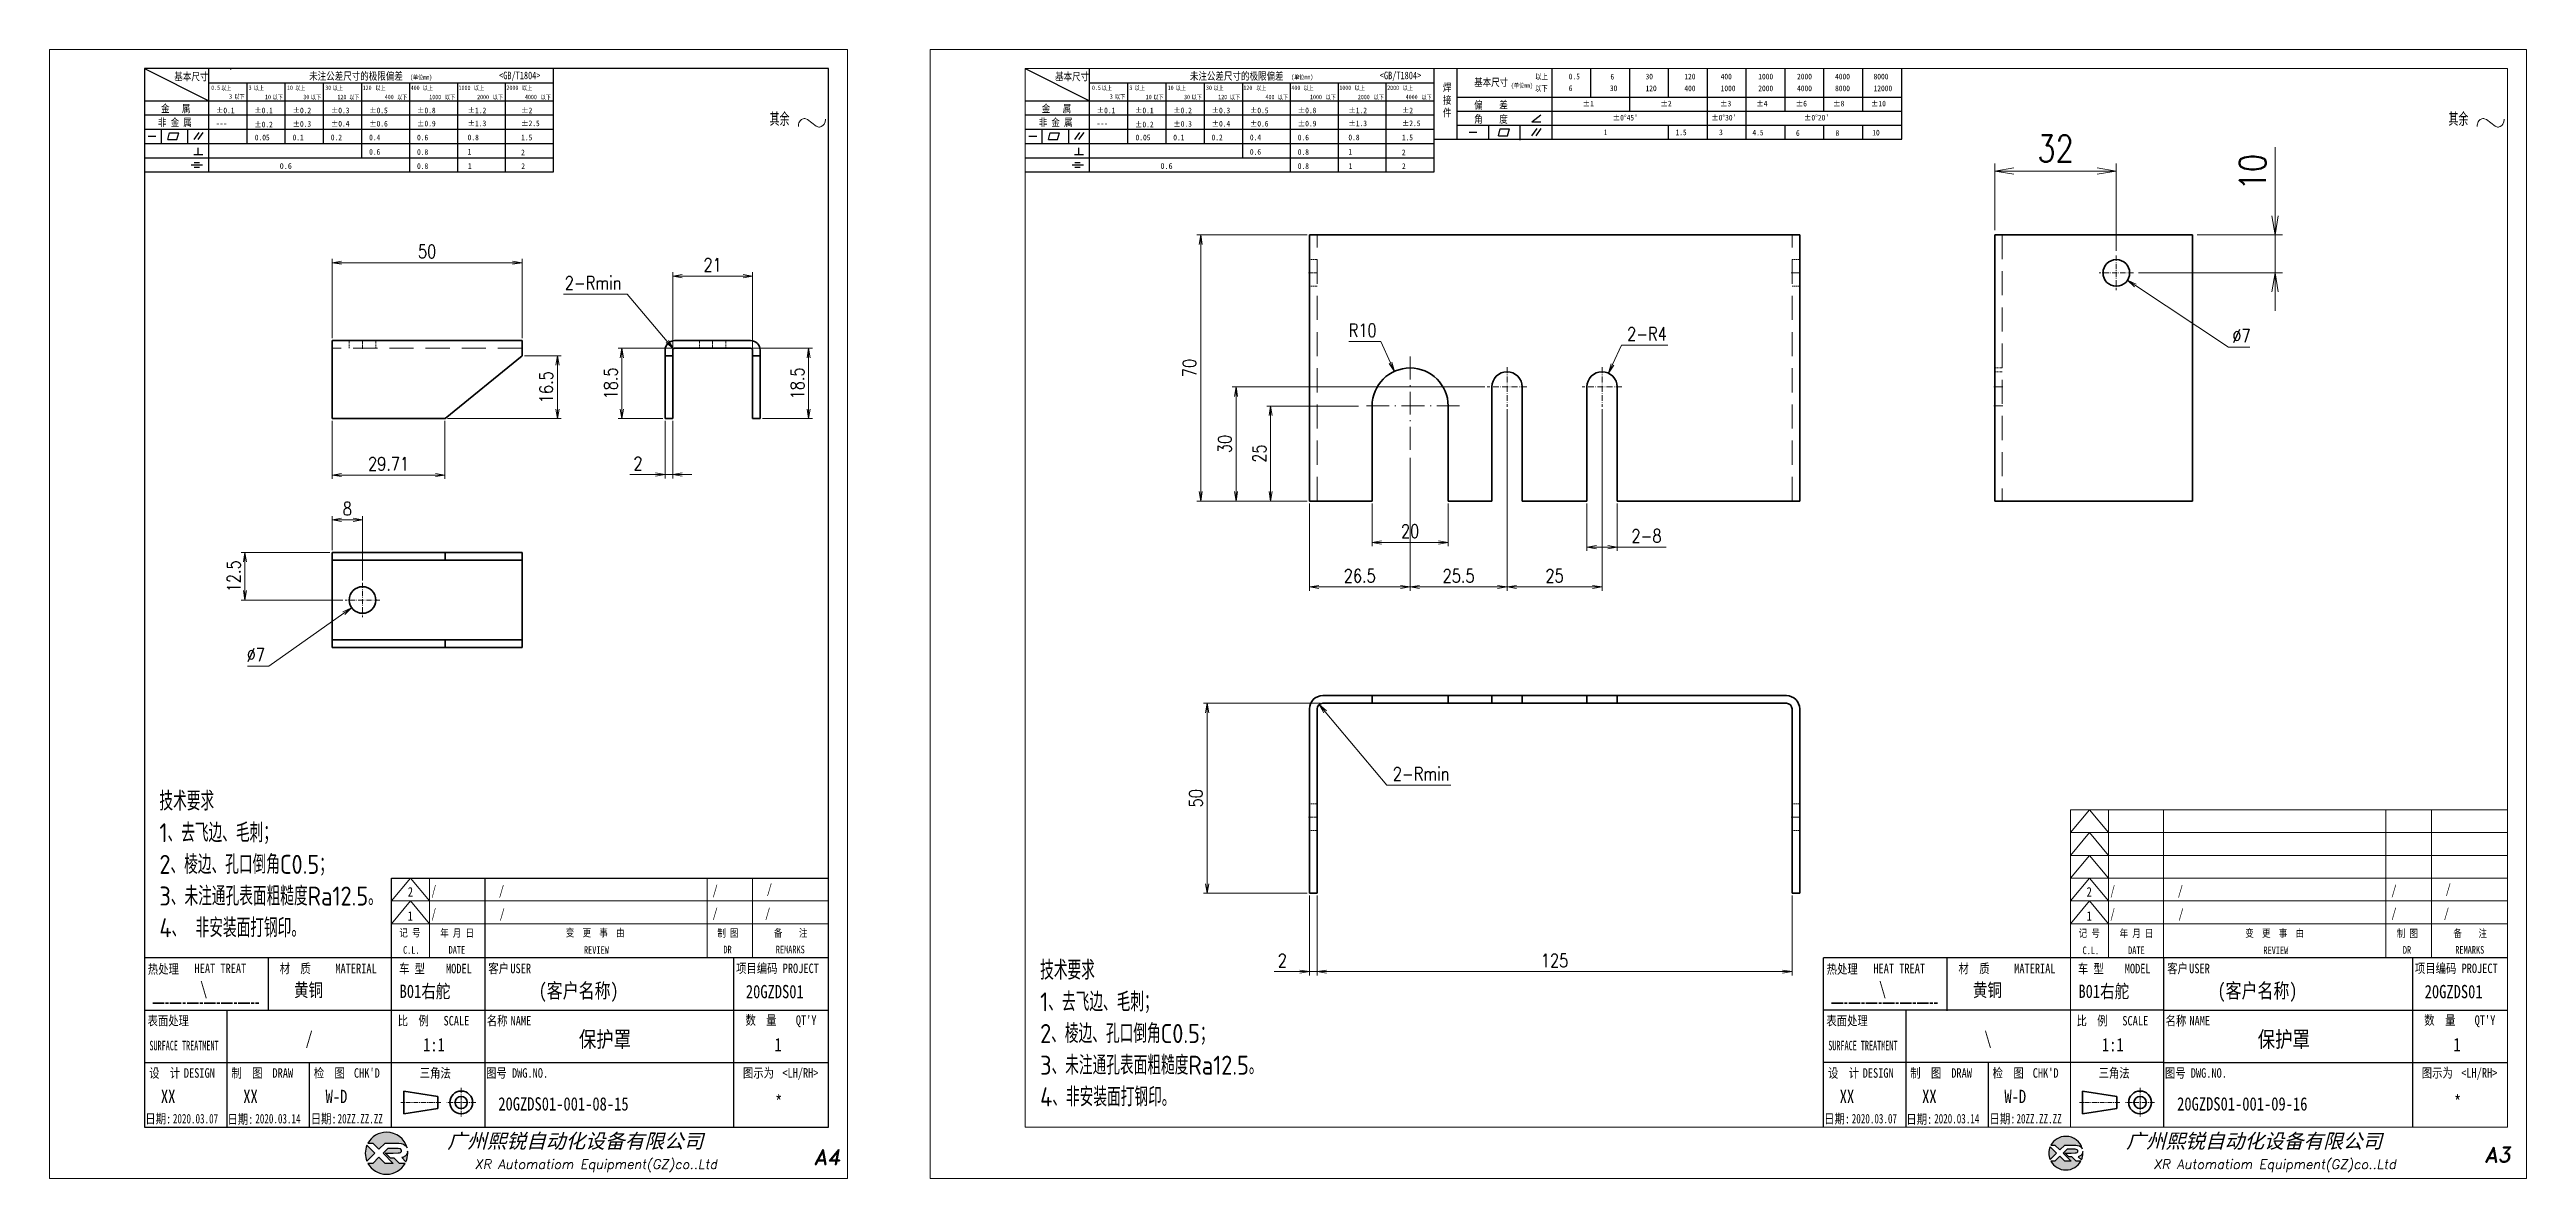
# Model space of a CAD drawing. Header units: millimetres. Extents: x 1333 to 78972, y -42879 to -5704.
# Drawn here: x 68851 to 69503, y -21799 to -21502 of the extents above; entities that cross this region are included whole.
import ezdxf
from ezdxf.enums import TextEntityAlignment as Align

# ---------------------------------------------------------------- set-up
doc = ezdxf.new("R2010")
doc.units = ezdxf.units.MM
doc.header["$LTSCALE"] = 0.5
for name, pattern in [('AM_ISO02W050x2', [3.75, 3, -0.75]), ('AM_ISO08W050x2', [9, 6, -0.75, 1.5, -0.75]), ('CENTER', [2, 1.25, -0.25, 0.25, -0.25]), ('DASHDOT', [18.5, 12, -3, 0.5, -3]), ('DASHED', [19.05, 12.7, -6.35]), ('DOT2', [0.125, 0, -0.125])]:
    doc.linetypes.add(name, pattern=pattern)
for name, color, linetype in [('DIM', 3, 'Continuous'), ('layer 1', 7, 'Continuous'), ('图号', 7, 'Continuous'), ('图名', 7, 'Continuous'), ('图框文字', 7, 'Continuous'), ('数量', 7, 'Continuous'), ('材质', 7, 'Continuous'), ('表面处理', 7, 'Continuous'), ('车型', 7, 'Continuous')]:
    doc.layers.add(name, color=color, linetype=linetype)
for name, color, linetype, lineweight in [('中心线', 2, 'AM_ISO08W050x2', 18), ('图框', 7, 'Continuous', 18), ('标注线', 3, 'Continuous', 18), ('热处理', 7, 'Continuous', 20), ('粗实线', 7, 'Continuous', 35), ('粗点划线', 6, 'AM_ISO08W050x2', 35), ('虚线', 1, 'AM_ISO02W050x2', 18)]:
    doc.layers.add(name, color=color, linetype=linetype, lineweight=lineweight)
doc.layers.add('打印', color=7, linetype='Continuous', lineweight=15, plot=False)
doc.layers.add('打印-禁用', color=7, linetype='Continuous', lineweight=15, plot=False)
doc.styles.add('DIM', font='romans.shx', dxfattribs={"width": 0.8, "bigfont": 'bigfont.shx'})
doc.styles.add('STYLE1', font='')
doc.styles.add('国标', font='simfang.ttf', dxfattribs={"width": 0.8})
doc.styles.add('机械长仿宋', font='gbenor.shx', dxfattribs={"height": 1, "bigfont": 'gbcbig.shx'})
doc.styles.add('标题字', font='romand.shx', dxfattribs={"oblique": 10, "bigfont": 'bigfont.shx'})
doc.styles.get('STYLE1').set_extended_font_data('SimSun')
doc.dimstyles.new('XR 1-1$0', dxfattribs={"dimtxt": 3.5, "dimasz": 2.5, "dimexe": 1, "dimexo": 0.625, "dimgap": 1.2, "dimtad": 1, "dimzin": 9, "dimdsep": 46, "dimtxsty": 'DIM', "dimblk": 'OPEN', "dimcen": 0, "dimclrd": 8, "dimclre": 8, "dimclrt": 2, "dimazin": 2, "dimtfac": 0.5, "dimtmove": 0, "dimatfit": 3, "dimldrblk": 'OPEN', "dimfxl": 1, "dimtolj": 2, "dimlwd": 18, "dimlwe": 18, "dimarcsym": 0})
doc.dimstyles.new('XR 1-1$3', dxfattribs={"dimtxt": 3.5, "dimasz": 2.5, "dimexe": 1, "dimexo": 0.625, "dimgap": 1.2, "dimtad": 1, "dimtoh": 1, "dimdsep": 46, "dimtxsty": 'DIM', "dimblk": 'OPEN', "dimcen": 0, "dimclrd": 8, "dimclre": 8, "dimclrt": 2, "dimazin": 2, "dimtfac": 0.5, "dimtofl": 0, "dimtmove": 0, "dimatfit": 3, "dimldrblk": 'OPEN', "dimfxl": 1, "dimtolj": 2, "dimlwd": 18, "dimlwe": 18, "dimarcsym": 0})
doc.dimstyles.new('XR 1-1$4', dxfattribs={"dimtxt": 3.5, "dimasz": 2.5, "dimexe": 1, "dimexo": 0.625, "dimgap": 1.2, "dimtad": 1, "dimtoh": 1, "dimdsep": 46, "dimtxsty": 'DIM', "dimblk": 'OPEN', "dimcen": 0, "dimclrd": 8, "dimclre": 8, "dimclrt": 2, "dimazin": 2, "dimtfac": 0.5, "dimtofl": 0, "dimtmove": 0, "dimatfit": 3, "dimldrblk": 'OPEN', "dimfxl": 1, "dimtolj": 2, "dimlwd": 18, "dimlwe": 18, "dimarcsym": 0})
doc.dimstyles.new('XR 1-2$0', dxfattribs={"dimscale": 2, "dimtxt": 3.5, "dimasz": 2.5, "dimexe": 1, "dimexo": 0.625, "dimgap": 1.2, "dimtad": 1, "dimdsep": 46, "dimtxsty": 'DIM', "dimblk": 'OPEN', "dimcen": 0, "dimclrd": 8, "dimclre": 8, "dimclrt": 2, "dimazin": 2, "dimtfac": 0.5, "dimtmove": 0, "dimatfit": 3, "dimldrblk": 'OPEN', "dimfxl": 1, "dimtolj": 2, "dimlwd": 13, "dimlwe": 13, "dimarcsym": 0})

msp = doc.modelspace()

# ---------------------------------------------------------------- texts
at = {"layer": '图号', "color": 3, "style": '国标', "width": 0.8}
for s, p in [('20GZDS01-001-08-15', (68968.833, -21781.219)), ('20GZDS01-001-09-16', (69410.58, -21781.219))]:
    msp.add_text(s, height=3.5, dxfattribs=at).set_placement(p)
at = {"layer": '图名', "color": 3, "style": '国标', "width": 0.8}
for p in [(68996.906, -21764.578), (69438.652, -21764.578)]:
    msp.add_text('保护罩', height=4.2, dxfattribs=at).set_placement(p, align=Align.CENTER)
at = {"layer": '图框文字', "color": 3, "style": '国标'}
for s, height, width, p in [('2', 2.5, 0.8, (68945.032, -21724.936)), ('/', 2.5, 0.705904, (68951.264, -21724.62)), ('/', 2.5, 0.8, (68968.999, -21724.62)), ('/', 2.5, 0.8, (69025.204, -21724.521)), ('/', 2.5, 0.8, (69039.499, -21724.15)), ('2', 2.5, 0.8, (69386.778, -21724.936)), ('/', 2.5, 0.705904, (69393.01, -21724.62)), ('/', 2.5, 0.8, (69410.746, -21724.62)), ('/', 2.5, 0.8, (69466.951, -21724.521)), ('/', 2.5, 0.8, (69481.246, -21724.15)), ('1', 2.5, 0.8, (68945.021, -21731.296)), ('/', 2.5, 0.705904, (68951.264, -21730.62)), ('/', 2.5, 0.8, (68969.171, -21730.705)), ('/', 2.5, 0.8, (69025.204, -21730.521)), ('/', 2.5, 0.8, (69039.036, -21730.51)), ('1', 2.5, 0.8, (69386.767, -21731.296)), ('/', 2.5, 0.705904, (69393.01, -21730.62)), ('/', 2.5, 0.8, (69410.918, -21730.705)), ('/', 2.5, 0.8, (69466.951, -21730.521)), ('/', 2.5, 0.8, (69480.782, -21730.51)), ('    (客户名称)', 3.85, 0.8, (68971.099, -21751.611)), ('20GZDS01', 3.5, 0.8, (69033.971, -21751.682)), ('    (客户名称)', 3.85, 0.8, (69412.845, -21751.611)), ('20GZDS01', 3.5, 0.8, (69475.717, -21751.682)), ('1:1', 3.5, 0.8, (68949.054, -21765.659)), ('1:1', 3.5, 0.8, (69390.801, -21765.659)), ('XX', 3.5, 0.8, (68880.052, -21779.276)), ('XX', 3.5, 0.8, (68901.732, -21779.276)), ('W-D', 3.5, 0.8, (68923.392, -21779.276)), ('XX', 3.5, 0.8, (69321.798, -21779.276)), ('XX', 3.5, 0.8, (69343.478, -21779.276)), ('W-D', 3.5, 0.8, (69365.138, -21779.276)), ('2020.03.07', 2.5, 0.7, (68883.217, -21784.612)), ('2020.03.14', 2.5, 0.7, (68904.897, -21784.612)), ('20ZZ.ZZ.ZZ', 2.5, 0.7, (68926.557, -21784.612)), ('2020.03.07', 2.5, 0.7, (69324.963, -21784.612)), ('2020.03.14', 2.5, 0.7, (69346.643, -21784.612)), ('20ZZ.ZZ.ZZ', 2.5, 0.7, (69368.303, -21784.612))]:
    msp.add_text(s, height=height, dxfattribs=dict(at, width=width)).set_placement(p)
at = {"layer": '图框文字', "color": 3, "style": '国标', "width": 0.8}
for p in [(69042.626, -21780.676), (69484.372, -21780.676)]:
    msp.add_text('*', height=3.5, dxfattribs=at).set_placement(p, align=Align.CENTER)
at = {"layer": '数量', "color": 3, "style": '国标', "width": 0.8}
for p in [(69042.472, -21765.644), (69484.218, -21765.644)]:
    msp.add_text('1', height=3.5, dxfattribs=at).set_placement(p, align=Align.CENTER)
at = {"layer": '材质', "color": 3, "style": '国标', "width": 0.8}
for p in [(68918.912, -21751.272), (69360.658, -21751.272)]:
    msp.add_text('黄铜', height=3.5, dxfattribs=at).set_placement(p, align=Align.CENTER)
at = {"layer": '标注线', "color": 2, "char_height": 5, "width": 114.82461, "attachment_point": 7, "style": '机械长仿宋'}
for s, insert in [('\\A2;技术要求\\P1、去飞边、毛刺；\\P2、棱边、孔口倒角C0.5；\\P3、未注通孔表面粗糙度Ra12.5。\\P{\\A0;4、\\C3; \\C2;非安装面打钢印。}', (68879.667, -21735.661)), ('\\A2;技术要求\\P1、去飞边、毛刺；\\P2、棱边、孔口倒角C0.5；\\P3、未注通孔表面粗糙度Ra12.5。\\P4、非安装面打钢印。', (69111.413, -21780.161))]:
    msp.add_mtext(s, dxfattribs=dict(at, insert=insert))
at = {"layer": '热处理', "color": 3, "style": '国标', "width": 0.8}
for p in [(68891.334, -21750.896), (69333.08, -21750.896)]:
    msp.add_text('\\', height=3.5, dxfattribs=at).set_placement(p, align=Align.CENTER)
at = {"layer": '表面处理', "color": 3, "style": '国标', "width": 0.8}
for s, p in [('/', (68919.054, -21763.949)), ('\\', (69360.8, -21763.949))]:
    msp.add_text(s, height=3.5, dxfattribs=at).set_placement(p, align=Align.CENTER)
at = {"layer": '车型', "color": 3, "style": '国标', "width": 0.8}
for p in [(68942.859, -21751.596), (69384.605, -21751.596)]:
    msp.add_text('B01右舵', height=3.5, dxfattribs=at).set_placement(p)

# ---------------------------------------------------------------- blocks, each defined once
blk = doc.blocks.new('XR')
at = {"true_color": 0xfc8000}
h = blk.add_hatch(color=30, dxfattribs=at)
h.set_gradient(color1=(252, 128, 0), rotation=240, one_color=1, tint=1, name='INVCURVED')
edge = h.paths.add_edge_path()
edge.add_spline(control_points=[(-434.18, -5928.47), (-433.9, -5928.74), (-433.63, -5929.01), (-433.63, -5929.01), (-433.63, -5929.01), (-433.63, -5929.01), (-433.36, -5928.74), (-433.09, -5928.47)], knot_values=[0.5625, 0.5625, 0.5625, 0.5625, 0.625, 0.625, 0.625, 0.625, 0.6875, 0.6875, 0.6875, 0.6875], degree=3, periodic=0)
edge.add_spline(control_points=[(-433.09, -5928.47), (-432.82, -5928.2), (-432.54, -5927.93), (-432.54, -5927.93), (-432.54, -5927.93), (-432.54, -5927.93), (-432.04, -5927.93), (-431.53, -5927.93)], knot_values=[0.4375, 0.4375, 0.4375, 0.4375, 0.5, 0.5, 0.5, 0.5, 0.5625, 0.5625, 0.5625, 0.5625], degree=3, periodic=0)
edge.add_spline(control_points=[(-431.53, -5927.93), (-431.03, -5927.93), (-430.52, -5927.93), (-430.52, -5927.93), (-430.52, -5927.93), (-430, -5927.93), (-429.43, -5927.96), (-429.01, -5928.33)], knot_values=[0.25, 0.25, 0.25, 0.25, 0.3125, 0.3125, 0.3125, 0.3125, 0.4375, 0.4375, 0.4375, 0.4375], degree=3, periodic=0)
edge.add_spline(control_points=[(-429.01, -5928.33), (-428.88, -5928.44), (-428.78, -5928.59), (-428.71, -5928.75)], knot_values=[0.125, 0.125, 0.125, 0.125, 0.25, 0.25, 0.25, 0.25], degree=3, periodic=0)
edge.add_spline(control_points=[(-428.71, -5928.75), (-429.13, -5927.18), (-430.58, -5926.02), (-432.31, -5926.02)], knot_values=[0, 0, 0, 0, 0.125, 0.125, 0.125, 0.125], degree=3, periodic=0)
edge.add_spline(control_points=[(-432.31, -5926.02), (-433.72, -5926.02), (-434.94, -5926.79), (-435.58, -5927.93)], knot_values=[0.875, 0.875, 0.875, 0.875, 1, 1, 1, 1], degree=3, periodic=0)
edge.add_spline(control_points=[(-435.58, -5927.93), (-435.58, -5927.93), (-434.72, -5927.93), (-434.72, -5927.93), (-434.72, -5927.93), (-434.72, -5927.93), (-434.45, -5928.2), (-434.18, -5928.47)], knot_values=[0.6875, 0.6875, 0.6875, 0.6875, 0.8125, 0.8125, 0.8125, 0.8125, 0.875, 0.875, 0.875, 0.875], degree=3, periodic=0)
edge = h.paths.add_edge_path()
edge.add_spline(control_points=[(-434.79, -5929.26), (-435.04, -5929.02), (-435.34, -5928.72), (-435.54, -5928.53)], knot_values=[0.562504, 0.562504, 0.562504, 0.562504, 0.656252, 0.656252, 0.656252, 0.656252], degree=3, periodic=0)
edge.add_spline(control_points=[(-435.54, -5928.53), (-435.67, -5928.4), (-435.76, -5928.31), (-435.76, -5928.31), (-435.76, -5928.31), (-435.94, -5928.74), (-436.03, -5929.21), (-436.03, -5929.71)], knot_values=[0.25, 0.25, 0.25, 0.25, 0.312504, 0.312504, 0.312504, 0.312504, 0.562504, 0.562504, 0.562504, 0.562504], degree=3, periodic=0)
edge.add_spline(control_points=[(-436.03, -5929.71), (-436.03, -5930.2), (-435.94, -5930.67), (-435.76, -5931.1), (-435.76, -5931.1), (-435.4, -5930.75), (-435.05, -5930.4)], knot_values=[0.874998, 0.874998, 0.874998, 0.874998, 1.124998, 1.124998, 1.124998, 1.25, 1.25, 1.25, 1.25], degree=3, periodic=0)
edge.add_spline(control_points=[(-435.05, -5930.4), (-434.7, -5930.05), (-434.34, -5929.71), (-434.34, -5929.71), (-434.34, -5929.71), (-434.34, -5929.71), (-434.34, -5929.71), (-434.34, -5929.71)], knot_values=[0.749878, 0.749878, 0.749878, 0.749878, 0.874875, 0.874875, 0.874875, 0.874875, 0.874998, 0.874998, 0.874998, 0.874998], degree=3, periodic=0)
edge.add_spline(control_points=[(-434.34, -5929.71), (-434.34, -5929.71), (-434.34, -5929.71), (-434.34, -5929.71)], knot_values=[0.749634, 0.749634, 0.749634, 0.749634, 0.749817, 0.749817, 0.749817, 0.749817], degree=3, periodic=0)
edge.add_spline(control_points=[(-434.35, -5929.7), (-434.35, -5929.7), (-434.35, -5929.7), (-434.35, -5929.7)], knot_values=[0.738281, 0.738281, 0.738281, 0.738281, 0.742188, 0.742188, 0.742188, 0.742188], degree=3, periodic=0)
edge.add_spline(control_points=[(-434.35, -5929.7), (-434.36, -5929.69), (-434.37, -5929.68), (-434.38, -5929.67)], knot_values=[0.726563, 0.726563, 0.726563, 0.726563, 0.738281, 0.738281, 0.738281, 0.738281], degree=3, periodic=0)
edge.add_spline(control_points=[(-434.38, -5929.67), (-434.38, -5929.66), (-434.39, -5929.65), (-434.4, -5929.65)], knot_values=[0.718751, 0.718751, 0.718751, 0.718751, 0.726563, 0.726563, 0.726563, 0.726563], degree=3, periodic=0)
edge.add_spline(control_points=[(-434.4, -5929.65), (-434.42, -5929.63), (-434.45, -5929.6), (-434.47, -5929.58)], knot_values=[0.703126, 0.703126, 0.703126, 0.703126, 0.718751, 0.718751, 0.718751, 0.718751], degree=3, periodic=0)
edge.add_spline(control_points=[(-434.47, -5929.58), (-434.5, -5929.55), (-434.53, -5929.52), (-434.56, -5929.49)], knot_values=[0.687501, 0.687501, 0.687501, 0.687501, 0.703126, 0.703126, 0.703126, 0.703126], degree=3, periodic=0)
edge.add_spline(control_points=[(-434.56, -5929.49), (-434.63, -5929.42), (-434.71, -5929.35), (-434.79, -5929.26)], knot_values=[0.656252, 0.656252, 0.656252, 0.656252, 0.687501, 0.687501, 0.687501, 0.687501], degree=3, periodic=0)
at = {"true_color": 0x0348ff}
h = blk.add_hatch(color=160, dxfattribs=at)
h.set_gradient(color1=(3, 72, 255), color2=(0, 41, 153), one_color=1, tint=0.3, name='HEMISPHERICAL')
edge = h.paths.add_edge_path()
edge.add_spline(control_points=[(-432.54, -5929.67), (-432.26, -5929.95), (-431.94, -5930.23), (-431.66, -5930.51), (-431.66, -5930.51), (-431.66, -5930.51), (-431.66, -5930.51), (-431.66, -5930.51)], knot_values=[0.736842, 0.736842, 0.736842, 0.736842, 0.789474, 0.789474, 0.789474, 0.789474, 0.802633, 0.802633, 0.802633, 0.802633], degree=3, periodic=0)
edge.add_spline(control_points=[(-431.66, -5930.51), (-431.65, -5930.51), (-431.65, -5930.52), (-431.65, -5930.52)], knot_values=[0.802633, 0.802633, 0.802633, 0.802633, 0.815791, 0.815791, 0.815791, 0.815791], degree=3, periodic=0)
edge.add_spline(control_points=[(-431.65, -5930.52), (-431.64, -5930.53), (-431.64, -5930.53), (-431.64, -5930.53)], knot_values=[0.815791, 0.815791, 0.815791, 0.815791, 0.82237, 0.82237, 0.82237, 0.82237], degree=3, periodic=0)
edge.add_spline(control_points=[(-431.64, -5930.53), (-431.64, -5930.53), (-431.64, -5930.53), (-431.63, -5930.54)], knot_values=[0.82237, 0.82237, 0.82237, 0.82237, 0.828949, 0.828949, 0.828949, 0.828949], degree=3, periodic=0)
edge.add_spline(control_points=[(-431.63, -5930.54), (-431.63, -5930.54), (-431.63, -5930.54), (-431.63, -5930.54), (-431.63, -5930.54), (-431.63, -5930.54), (-431.59, -5930.54), (-431.52, -5930.54)], knot_values=[0.841901, 0.841901, 0.841901, 0.841901, 0.842105, 0.842105, 0.842105, 0.842105, 0.855264, 0.855264, 0.855264, 0.855264], degree=3, periodic=0)
edge.add_spline(control_points=[(-431.52, -5930.54), (-431.46, -5930.54), (-431.38, -5930.54), (-431.3, -5930.54)], knot_values=[0.855264, 0.855264, 0.855264, 0.855264, 0.868422, 0.868422, 0.868422, 0.868422], degree=3, periodic=0)
edge.add_spline(control_points=[(-431.3, -5930.54), (-431.26, -5930.54), (-431.22, -5930.54), (-431.18, -5930.54)], knot_values=[0.868422, 0.868422, 0.868422, 0.868422, 0.875, 0.875, 0.875, 0.875], degree=3, periodic=0)
edge.add_spline(control_points=[(-431.18, -5930.54), (-431.14, -5930.54), (-431.1, -5930.54), (-431.07, -5930.54)], knot_values=[0.875, 0.875, 0.875, 0.875, 0.881579, 0.881579, 0.881579, 0.881579], degree=3, periodic=0)
edge.add_spline(control_points=[(-431.07, -5930.54), (-431.05, -5930.54), (-431.04, -5930.54), (-431.03, -5930.54)], knot_values=[0.881579, 0.881579, 0.881579, 0.881579, 0.884869, 0.884869, 0.884869, 0.884869], degree=3, periodic=0)
edge.add_spline(control_points=[(-431.03, -5930.54), (-431.02, -5930.54), (-431, -5930.54), (-431, -5930.54)], knot_values=[0.884869, 0.884869, 0.884869, 0.884869, 0.888158, 0.888158, 0.888158, 0.888158], degree=3, periodic=0)
edge.add_spline(control_points=[(-431, -5930.54), (-430.99, -5930.54), (-430.99, -5930.54), (-430.98, -5930.54)], knot_values=[0.888158, 0.888158, 0.888158, 0.888158, 0.889803, 0.889803, 0.889803, 0.889803], degree=3, periodic=0)
edge.add_spline(control_points=[(-430.98, -5930.54), (-430.98, -5930.54), (-430.98, -5930.54), (-430.97, -5930.54)], knot_values=[0.889803, 0.889803, 0.889803, 0.889803, 0.891447, 0.891447, 0.891447, 0.891447], degree=3, periodic=0)
edge.add_spline(control_points=[(-430.97, -5930.54), (-430.97, -5930.54), (-430.97, -5930.54), (-430.97, -5930.54)], knot_values=[0.891447, 0.891447, 0.891447, 0.891447, 0.89227, 0.89227, 0.89227, 0.89227], degree=3, periodic=0)
edge.add_spline(control_points=[(-430.97, -5930.54), (-430.97, -5930.54), (-430.97, -5930.54), (-430.97, -5930.54)], knot_values=[0.89227, 0.89227, 0.89227, 0.89227, 0.893092, 0.893092, 0.893092, 0.893092], degree=3, periodic=0)
edge.add_spline(control_points=[(-430.97, -5930.54), (-430.97, -5930.54), (-430.97, -5930.54), (-430.97, -5930.54)], knot_values=[0.893092, 0.893092, 0.893092, 0.893092, 0.893503, 0.893503, 0.893503, 0.893503], degree=3, periodic=0)
edge.add_spline(control_points=[(-430.97, -5930.54), (-430.97, -5930.54), (-430.97, -5930.54), (-430.97, -5930.54)], knot_values=[0.893503, 0.893503, 0.893503, 0.893503, 0.893914, 0.893914, 0.893914, 0.893914], degree=3, periodic=0)
edge.add_spline(control_points=[(-430.97, -5930.54), (-430.97, -5930.54), (-430.97, -5930.54), (-430.97, -5930.54)], knot_values=[0.893914, 0.893914, 0.893914, 0.893914, 0.89412, 0.89412, 0.89412, 0.89412], degree=3, periodic=0)
edge.add_spline(control_points=[(-430.97, -5930.54), (-430.97, -5930.54), (-430.97, -5930.54), (-430.97, -5930.54)], knot_values=[0.89412, 0.89412, 0.89412, 0.89412, 0.894326, 0.894326, 0.894326, 0.894326], degree=3, periodic=0)
edge.add_spline(control_points=[(-430.97, -5930.54), (-430.97, -5930.54), (-430.97, -5930.54), (-430.97, -5930.54)], knot_values=[0.894428, 0.894428, 0.894428, 0.894428, 0.894531, 0.894531, 0.894531, 0.894531], degree=3, periodic=0)
edge.add_spline(control_points=[(-430.97, -5930.54), (-430.97, -5930.54), (-430.97, -5930.54), (-430.97, -5930.54)], knot_values=[0.894531, 0.894531, 0.894531, 0.894531, 0.894583, 0.894583, 0.894583, 0.894583], degree=3, periodic=0)
edge.add_spline(control_points=[(-430.97, -5930.54), (-430.97, -5930.54), (-430.97, -5930.54), (-430.97, -5930.54), (-430.97, -5930.54), (-430.97, -5930.54), (-430.73, -5930.78), (-430.49, -5931.01)], knot_values=[0.894685, 0.894685, 0.894685, 0.894685, 0.894737, 0.894737, 0.894737, 0.894737, 0.921052, 0.921052, 0.921052, 0.921052], degree=3, periodic=0)
edge.add_spline(control_points=[(-430.49, -5931.01), (-430.26, -5931.24), (-430.02, -5931.48), (-430.02, -5931.48)], knot_values=[0.921052, 0.921052, 0.921052, 0.921052, 0.947368, 0.947368, 0.947368, 0.947368], degree=3, periodic=0)
edge.add_spline(control_points=[(-430.02, -5931.48), (-430.02, -5931.48), (-430.02, -5931.48), (-430.02, -5931.48)], knot_values=[0.947522, 0.947522, 0.947522, 0.947522, 0.947573, 0.947573, 0.947573, 0.947573], degree=3, periodic=0)
edge.add_spline(control_points=[(-430.02, -5931.48), (-430.02, -5931.48), (-430.02, -5931.48), (-430.02, -5931.48)], knot_values=[0.947573, 0.947573, 0.947573, 0.947573, 0.947676, 0.947676, 0.947676, 0.947676], degree=3, periodic=0)
edge.add_spline(control_points=[(-430.02, -5931.48), (-430.02, -5931.48), (-430.02, -5931.48), (-430.02, -5931.48)], knot_values=[0.947676, 0.947676, 0.947676, 0.947676, 0.947779, 0.947779, 0.947779, 0.947779], degree=3, periodic=0)
edge.add_spline(control_points=[(-430.02, -5931.48), (-430.02, -5931.48), (-430.02, -5931.48), (-430.02, -5931.48)], knot_values=[0.947779, 0.947779, 0.947779, 0.947779, 0.947984, 0.947984, 0.947984, 0.947984], degree=3, periodic=0)
edge.add_spline(control_points=[(-430.02, -5931.48), (-430.02, -5931.48), (-430.02, -5931.48), (-430.02, -5931.48)], knot_values=[0.947984, 0.947984, 0.947984, 0.947984, 0.94819, 0.94819, 0.94819, 0.94819], degree=3, periodic=0)
edge.add_spline(control_points=[(-430.02, -5931.48), (-430.02, -5931.48), (-430.02, -5931.48), (-430.02, -5931.48)], knot_values=[0.94819, 0.94819, 0.94819, 0.94819, 0.948601, 0.948601, 0.948601, 0.948601], degree=3, periodic=0)
edge.add_spline(control_points=[(-430.02, -5931.48), (-430.02, -5931.48), (-430.02, -5931.48), (-430.02, -5931.48)], knot_values=[0.948601, 0.948601, 0.948601, 0.948601, 0.949012, 0.949012, 0.949012, 0.949012], degree=3, periodic=0)
edge.add_spline(control_points=[(-430.02, -5931.48), (-430.02, -5931.48), (-430.01, -5931.48), (-430.01, -5931.48)], knot_values=[0.949012, 0.949012, 0.949012, 0.949012, 0.949834, 0.949834, 0.949834, 0.949834], degree=3, periodic=0)
edge.add_spline(control_points=[(-430.01, -5931.48), (-430.01, -5931.48), (-430.01, -5931.48), (-430.01, -5931.48)], knot_values=[0.949834, 0.949834, 0.949834, 0.949834, 0.950657, 0.950657, 0.950657, 0.950657], degree=3, periodic=0)
edge.add_spline(control_points=[(-430.01, -5931.48), (-430.01, -5931.48), (-430, -5931.48), (-430, -5931.48)], knot_values=[0.950657, 0.950657, 0.950657, 0.950657, 0.952301, 0.952301, 0.952301, 0.952301], degree=3, periodic=0)
edge.add_spline(control_points=[(-430, -5931.48), (-429.99, -5931.48), (-429.98, -5931.48), (-429.98, -5931.48)], knot_values=[0.952301, 0.952301, 0.952301, 0.952301, 0.953946, 0.953946, 0.953946, 0.953946], degree=3, periodic=0)
edge.add_spline(control_points=[(-429.98, -5931.48), (-429.96, -5931.48), (-429.95, -5931.48), (-429.93, -5931.48)], knot_values=[0.953946, 0.953946, 0.953946, 0.953946, 0.957236, 0.957236, 0.957236, 0.957236], degree=3, periodic=0)
edge.add_spline(control_points=[(-429.93, -5931.48), (-429.91, -5931.48), (-429.89, -5931.48), (-429.87, -5931.48)], knot_values=[0.957236, 0.957236, 0.957236, 0.957236, 0.960525, 0.960525, 0.960525, 0.960525], degree=3, periodic=0)
edge.add_spline(control_points=[(-429.87, -5931.48), (-429.82, -5931.48), (-429.77, -5931.48), (-429.71, -5931.48)], knot_values=[0.960525, 0.960525, 0.960525, 0.960525, 0.967104, 0.967104, 0.967104, 0.967104], degree=3, periodic=0)
edge.add_spline(control_points=[(-429.71, -5931.48), (-429.65, -5931.48), (-429.59, -5931.48), (-429.53, -5931.48)], knot_values=[0.967104, 0.967104, 0.967104, 0.967104, 0.973683, 0.973683, 0.973683, 0.973683], degree=3, periodic=0)
edge.add_spline(control_points=[(-429.53, -5931.48), (-429.41, -5931.48), (-429.29, -5931.48), (-429.19, -5931.48)], knot_values=[0.973683, 0.973683, 0.973683, 0.973683, 0.98684, 0.98684, 0.98684, 0.98684], degree=3, periodic=0)
edge.add_spline(control_points=[(-429.19, -5931.48), (-429.1, -5931.48), (-429.04, -5931.48), (-429.04, -5931.48), (-429.67, -5932.62), (-430.9, -5933.39), (-432.31, -5933.39)], knot_values=[0.98684, 0.98684, 0.98684, 0.98684, 1, 1, 1, 1.052632, 1.052632, 1.052632, 1.052632], degree=3, periodic=0)
edge.add_spline(control_points=[(-432.31, -5933.39), (-433.72, -5933.39), (-434.94, -5932.62), (-435.58, -5931.48), (-435.58, -5931.48), (-435.58, -5931.48), (-435.36, -5931.48), (-435.15, -5931.48)], knot_values=[0.052632, 0.052632, 0.052632, 0.052632, 0.105263, 0.105263, 0.105263, 0.105263, 0.131579, 0.131579, 0.131579, 0.131579], degree=3, periodic=0)
edge.add_spline(control_points=[(-435.15, -5931.48), (-434.93, -5931.48), (-434.72, -5931.48), (-434.72, -5931.48), (-434.72, -5931.48), (-434.72, -5931.48), (-434.45, -5931.21), (-434.18, -5930.94)], knot_values=[0.131579, 0.131579, 0.131579, 0.131579, 0.157895, 0.157895, 0.157895, 0.157895, 0.184211, 0.184211, 0.184211, 0.184211], degree=3, periodic=0)
edge.add_spline(control_points=[(-434.18, -5930.94), (-433.9, -5930.67), (-433.63, -5930.4), (-433.63, -5930.4), (-433.63, -5930.4), (-433.63, -5930.4), (-433.36, -5930.67), (-433.09, -5930.94)], knot_values=[0.184211, 0.184211, 0.184211, 0.184211, 0.210526, 0.210526, 0.210526, 0.210526, 0.236842, 0.236842, 0.236842, 0.236842], degree=3, periodic=0)
edge.add_spline(control_points=[(-433.09, -5930.94), (-432.82, -5931.21), (-432.54, -5931.48), (-432.54, -5931.48), (-432.54, -5931.48), (-432.54, -5931.48), (-432.19, -5931.48), (-431.83, -5931.48)], knot_values=[0.236842, 0.236842, 0.236842, 0.236842, 0.263158, 0.263158, 0.263158, 0.263158, 0.289474, 0.289474, 0.289474, 0.289474], degree=3, periodic=0)
edge.add_spline(control_points=[(-431.83, -5931.48), (-431.48, -5931.48), (-431.12, -5931.48), (-431.12, -5931.48), (-431.12, -5931.48), (-431.12, -5931.48), (-431.57, -5931.03), (-432.02, -5930.59)], knot_values=[0.289474, 0.289474, 0.289474, 0.289474, 0.315789, 0.315789, 0.315789, 0.315789, 0.342105, 0.342105, 0.342105, 0.342105], degree=3, periodic=0)
edge.add_spline(control_points=[(-432.02, -5930.59), (-432.47, -5930.15), (-432.92, -5929.71), (-432.92, -5929.71), (-432.92, -5929.71), (-432.92, -5929.71), (-432.71, -5929.5), (-432.5, -5929.29)], knot_values=[0.342105, 0.342105, 0.342105, 0.342105, 0.368421, 0.368421, 0.368421, 0.368421, 0.394737, 0.394737, 0.394737, 0.394737], degree=3, periodic=0)
edge.add_spline(control_points=[(-432.5, -5929.29), (-432.3, -5929.09), (-432.09, -5928.88), (-432.09, -5928.88)], knot_values=[0.394737, 0.394737, 0.394737, 0.394737, 0.421053, 0.421053, 0.421053, 0.421053], degree=3, periodic=0)
edge.add_spline(control_points=[(-432.09, -5928.88), (-432.09, -5928.88), (-432.06, -5928.86), (-432.06, -5928.86)], knot_values=[0.421053, 0.421053, 0.421053, 0.421053, 0.473684, 0.473684, 0.473684, 0.473684], degree=3, periodic=0)
edge.add_spline(control_points=[(-432.06, -5928.86), (-432.06, -5928.86), (-432.06, -5928.86), (-432.06, -5928.86), (-432.06, -5928.86), (-432.06, -5928.86), (-430.4, -5928.86), (-430.26, -5928.86)], knot_values=[0.473684, 0.473684, 0.473684, 0.473684, 0.473684, 0.473684, 0.473684, 0.473684, 0.526316, 0.526316, 0.526316, 0.526316], degree=3, periodic=0)
edge.add_spline(control_points=[(-430.26, -5928.86), (-429.54, -5928.86), (-429.62, -5929.4), (-429.83, -5929.55)], knot_values=[0.526316, 0.526316, 0.526316, 0.526316, 0.578947, 0.578947, 0.578947, 0.578947], degree=3, periodic=0)
edge.add_spline(control_points=[(-429.83, -5929.55), (-429.94, -5929.62), (-430.08, -5929.65), (-430.26, -5929.65), (-430.26, -5929.65), (-430.26, -5929.65), (-430.48, -5929.65), (-430.71, -5929.66)], knot_values=[0.578947, 0.578947, 0.578947, 0.578947, 0.631579, 0.631579, 0.631579, 0.631579, 0.657895, 0.657895, 0.657895, 0.657895], degree=3, periodic=0)
edge.add_spline(control_points=[(-430.71, -5929.66), (-430.93, -5929.66), (-431.15, -5929.67), (-431.15, -5929.67), (-431.15, -5929.67), (-431.15, -5929.67), (-432.54, -5929.67), (-432.54, -5929.67)], knot_values=[0.657895, 0.657895, 0.657895, 0.657895, 0.684211, 0.684211, 0.684211, 0.684211, 0.736842, 0.736842, 0.736842, 0.736842], degree=3, periodic=0)
edge = h.paths.add_edge_path()
edge.add_spline(control_points=[(-428.6, -5929.32), (-428.61, -5929.67), (-428.76, -5930), (-429.06, -5930.22)], knot_values=[0.8, 0.8, 0.8, 0.8, 1, 1, 1, 1], degree=3, periodic=0)
edge.add_spline(control_points=[(-429.06, -5930.22), (-429.22, -5930.34), (-429.41, -5930.43), (-429.61, -5930.48)], knot_values=[0.6, 0.6, 0.6, 0.6, 0.8, 0.8, 0.8, 0.8], degree=3, periodic=0)
edge.add_spline(control_points=[(-429.61, -5930.48), (-429.61, -5930.48), (-428.9, -5931.19), (-428.9, -5931.19), (-428.9, -5931.19), (-428.69, -5930.73), (-428.58, -5930.23), (-428.58, -5929.71)], knot_values=[0.2, 0.2, 0.2, 0.2, 0.4, 0.4, 0.4, 0.4, 0.6, 0.6, 0.6, 0.6], degree=3, periodic=0)
edge.add_spline(control_points=[(-428.58, -5929.71), (-428.58, -5929.58), (-428.59, -5929.45), (-428.6, -5929.32)], knot_values=[0, 0, 0, 0, 0.2, 0.2, 0.2, 0.2], degree=3, periodic=0)
at = {"layer": 'layer 1', "color": 30}
for points, knots in [([(-432.31, -5926.02), (-430.58, -5926.02), (-429.13, -5927.18), (-428.71, -5928.75), (-428.71, -5928.75), (-428.78, -5928.59), (-428.88, -5928.44), (-429.01, -5928.33), (-429.01, -5928.33), (-429.43, -5927.96), (-430, -5927.93), (-430.52, -5927.93), (-430.52, -5927.93), (-430.52, -5927.93), (-432.54, -5927.93), (-432.54, -5927.93), (-432.54, -5927.93), (-432.54, -5927.93), (-433.63, -5929.01), (-433.63, -5929.01), (-433.63, -5929.01), (-433.63, -5929.01), (-434.72, -5927.93), (-434.72, -5927.93), (-434.72, -5927.93), (-434.72, -5927.93), (-435.58, -5927.93), (-435.58, -5927.93), (-435.58, -5927.93), (-434.94, -5926.79), (-433.72, -5926.02), (-432.31, -5926.02)], [0, 0, 0, 0, 0.125, 0.125, 0.125, 0.125, 0.25, 0.25, 0.25, 0.25, 0.375, 0.375, 0.375, 0.375, 0.5, 0.5, 0.5, 0.5, 0.625, 0.625, 0.625, 0.625, 0.75, 0.75, 0.75, 0.75, 0.875, 0.875, 0.875, 0.875, 1, 1, 1, 1]), ([(-435.76, -5931.1), (-435.94, -5930.67), (-436.03, -5930.2), (-436.03, -5929.71), (-436.03, -5929.71), (-436.03, -5929.21), (-435.94, -5928.74), (-435.76, -5928.31), (-435.76, -5928.31), (-435.76, -5928.31), (-434.34, -5929.71), (-434.34, -5929.71), (-434.34, -5929.71), (-434.34, -5929.71), (-435.76, -5931.1), (-435.76, -5931.1)], [0, 0, 0, 0, 0.25, 0.25, 0.25, 0.25, 0.5, 0.5, 0.5, 0.5, 0.75, 0.75, 0.75, 0.75, 1, 1, 1, 1])]:
    blk.add_open_spline(points, degree=3, knots=knots, dxfattribs=at)
at = {"layer": 'layer 1', "color": 154}
for points, knots in [([(-429.04, -5931.48), (-429.67, -5932.62), (-430.9, -5933.39), (-432.31, -5933.39), (-432.31, -5933.39), (-433.72, -5933.39), (-434.94, -5932.62), (-435.58, -5931.48), (-435.58, -5931.48), (-435.58, -5931.48), (-434.72, -5931.48), (-434.72, -5931.48), (-434.72, -5931.48), (-434.72, -5931.48), (-433.63, -5930.4), (-433.63, -5930.4), (-433.63, -5930.4), (-433.63, -5930.4), (-432.54, -5931.48), (-432.54, -5931.48), (-432.54, -5931.48), (-432.54, -5931.48), (-431.12, -5931.48), (-431.12, -5931.48), (-431.12, -5931.48), (-431.12, -5931.48), (-432.92, -5929.71), (-432.92, -5929.71), (-432.92, -5929.71), (-432.92, -5929.71), (-432.09, -5928.88), (-432.09, -5928.88), (-432.09, -5928.88), (-432.09, -5928.88), (-432.06, -5928.86), (-432.06, -5928.86), (-432.06, -5928.86), (-432.06, -5928.86), (-430.4, -5928.86), (-430.26, -5928.86), (-430.26, -5928.86), (-429.54, -5928.86), (-429.62, -5929.4), (-429.83, -5929.55), (-429.83, -5929.55), (-429.94, -5929.62), (-430.08, -5929.65), (-430.26, -5929.65), (-430.26, -5929.65), (-430.26, -5929.65), (-431.15, -5929.67), (-431.15, -5929.67), (-431.15, -5929.67), (-431.15, -5929.67), (-432.54, -5929.67), (-432.54, -5929.67), (-432.54, -5929.67), (-432.26, -5929.95), (-431.94, -5930.23), (-431.66, -5930.51), (-431.66, -5930.51), (-431.66, -5930.51), (-431.63, -5930.54), (-431.63, -5930.54), (-431.63, -5930.54), (-431.63, -5930.54), (-430.97, -5930.54), (-430.97, -5930.54), (-430.97, -5930.54), (-430.97, -5930.54), (-430.02, -5931.48), (-430.02, -5931.48), (-430.02, -5931.48), (-430.02, -5931.48), (-429.04, -5931.48), (-429.04, -5931.48)], [0, 0, 0, 0, 0.052632, 0.052632, 0.052632, 0.052632, 0.105263, 0.105263, 0.105263, 0.105263, 0.157895, 0.157895, 0.157895, 0.157895, 0.210526, 0.210526, 0.210526, 0.210526, 0.263158, 0.263158, 0.263158, 0.263158, 0.315789, 0.315789, 0.315789, 0.315789, 0.368421, 0.368421, 0.368421, 0.368421, 0.421053, 0.421053, 0.421053, 0.421053, 0.473684, 0.473684, 0.473684, 0.473684, 0.526316, 0.526316, 0.526316, 0.526316, 0.578947, 0.578947, 0.578947, 0.578947, 0.631579, 0.631579, 0.631579, 0.631579, 0.684211, 0.684211, 0.684211, 0.684211, 0.736842, 0.736842, 0.736842, 0.736842, 0.789474, 0.789474, 0.789474, 0.789474, 0.842105, 0.842105, 0.842105, 0.842105, 0.894737, 0.894737, 0.894737, 0.894737, 0.947368, 0.947368, 0.947368, 0.947368, 1, 1, 1, 1]), ([(-428.6, -5929.32), (-428.59, -5929.45), (-428.58, -5929.58), (-428.58, -5929.71), (-428.58, -5929.71), (-428.58, -5930.23), (-428.69, -5930.73), (-428.9, -5931.19), (-428.9, -5931.19), (-428.9, -5931.19), (-429.61, -5930.48), (-429.61, -5930.48), (-429.61, -5930.48), (-429.41, -5930.43), (-429.22, -5930.34), (-429.06, -5930.22), (-429.06, -5930.22), (-428.76, -5930), (-428.61, -5929.67), (-428.6, -5929.32)], [0, 0, 0, 0, 0.2, 0.2, 0.2, 0.2, 0.4, 0.4, 0.4, 0.4, 0.6, 0.6, 0.6, 0.6, 0.8, 0.8, 0.8, 0.8, 1, 1, 1, 1])]:
    blk.add_open_spline(points, degree=3, knots=knots, dxfattribs=at)
blk = doc.blocks.new('GZDEH零件A3图框V01版')
at = {"layer": '中心线', "color": 1, "linetype": 'CENTER', "lineweight": 5, "ltscale": 2}
for p, q in [((3175.82, -1822.66), (3175.82, -1830.26)), ((3170.49, -1826.46), (3159.89, -1826.46)), ((3179.62, -1826.46), (3172.02, -1826.46))]:
    blk.add_line(p, q, dxfattribs=at)
at = {"layer": '图框', "linetype": 'Continuous'}
for p, q in [((2882.49, -1554.46), (2882.49, -1832.96)), ((3272.49, -1554.46), (2882.49, -1554.46)), ((3272.49, -1832.96), (3272.49, -1554.46)), ((3157.49, -1749.46), (3272.49, -1749.46)), ((3157.49, -1832.96), (3157.49, -1749.46)), ((2882.49, -1832.96), (3272.49, -1832.96))]:
    blk.add_line(p, q, dxfattribs=at)
at = {"layer": '图框', "color": 9}
for p, q in [((3157.49, -1755.46), (3162.49, -1749.46)), ((3162.49, -1749.46), (3167.49, -1755.46)), ((3167.49, -1788.46), (3167.49, -1749.46)), ((3240.49, -1788.46), (3240.49, -1749.46)), ((3252.49, -1749.46), (3252.49, -1788.46)), ((3157.49, -1755.46), (3272.49, -1755.46)), ((3157.49, -1761.46), (3162.49, -1755.46)), ((3162.49, -1755.46), (3167.49, -1761.46)), ((3157.49, -1761.46), (3272.49, -1761.46)), ((3157.49, -1767.46), (3162.49, -1761.46)), ((3162.49, -1761.46), (3167.49, -1767.46)), ((3157.49, -1767.46), (3272.49, -1767.46)), ((3157.49, -1773.46), (3162.49, -1767.46)), ((3162.49, -1767.46), (3167.49, -1773.46)), ((3157.49, -1773.46), (3272.49, -1773.46)), ((3157.49, -1779.46), (3162.49, -1773.46)), ((3162.49, -1773.46), (3167.49, -1779.46)), ((3157.49, -1779.46), (3272.49, -1779.46))]:
    blk.add_line(p, q, dxfattribs=at)
at = {"layer": '图框', "color": 9, "linetype": 'Continuous'}
blk.add_line((3181.99, -1749.46), (3181.99, -1832.96), dxfattribs=at)
at = {"layer": '图框', "color": 2, "linetype": 'ByBlock', "lineweight": 35}
for p, q in [((3169.69, -1824.86), (3160.69, -1823.46)), ((3160.69, -1829.46), (3160.69, -1823.46)), ((3169.69, -1824.86), (3169.69, -1828.06)), ((3169.69, -1828.06), (3160.69, -1829.46))]:
    blk.add_line(p, q, dxfattribs=at)
for radius in [3, 1.6]:
    blk.add_circle((3175.82, -1826.46), radius, dxfattribs=at)
at = {"layer": '图框文字', "color": 9}
for p, q in [((2882.49, -1554.46), (2899.37, -1562.92)), ((2899.37, -1581.67), (2899.37, -1554.46)), ((2990.09, -1581.67), (2990.09, -1554.46)), ((2996.09, -1573.08), (2996.09, -1554.46)), ((3021.09, -1561.98), (3021.09, -1554.46)), ((3031.31, -1561.98), (3031.31, -1554.46)), ((3041.53, -1561.98), (3041.53, -1554.46)), ((3051.75, -1561.98), (3051.75, -1554.46)), ((3061.98, -1561.98), (3061.98, -1554.46)), ((3072.2, -1561.98), (3072.2, -1554.46)), ((3082.42, -1561.98), (3082.42, -1554.46)), ((3092.64, -1561.98), (3092.64, -1554.46)), ((3102.86, -1561.98), (3102.86, -1554.46)), ((3113.09, -1573.08), (3113.09, -1554.46)), ((2882.49, -1562.92), (2990.09, -1562.92)), ((2899.37, -1558.24), (2990.09, -1558.24)), ((2909.45, -1574.17), (2909.45, -1558.24)), ((2919.53, -1574.17), (2919.53, -1558.24)), ((2929.61, -1574.17), (2929.61, -1558.24)), ((2939.69, -1577.92), (2939.69, -1558.24)), ((2952.29, -1581.67), (2952.29, -1558.24)), ((2964.89, -1581.67), (2964.89, -1558.24)), ((2977.49, -1581.67), (2977.49, -1558.24)), ((2996.09, -1561.98), (3113.09, -1561.98)), ((3021.09, -1573.08), (3021.09, -1561.98)), ((3041.53, -1565.68), (3041.53, -1561.98)), ((3061.98, -1573.08), (3061.98, -1561.98)), ((3072.2, -1573.08), (3072.2, -1561.98)), ((3082.42, -1565.68), (3082.42, -1561.98)), ((3092.64, -1565.68), (3092.64, -1561.98)), ((3102.86, -1565.68), (3102.86, -1561.98)), ((2882.49, -1566.67), (2990.09, -1566.67)), ((2882.49, -1570.42), (2990.09, -1570.42)), ((2886.92, -1574.12), (2886.92, -1570.42)), ((2893.91, -1574.12), (2893.91, -1570.42)), ((2996.09, -1565.68), (3113.09, -1565.68)), ((2996.09, -1569.38), (3113.09, -1569.38)), ((3004.42, -1573.08), (3004.42, -1569.38)), ((3006.97, -1572.12), (3007.45, -1570.33)), ((3007.45, -1570.33), (3009.86, -1570.33)), ((3009.39, -1572.12), (3009.86, -1570.33)), ((3012.75, -1573.08), (3012.75, -1569.38)), ((3015.75, -1568.51), (3018.15, -1566.66)), ((3015.75, -1568.51), (3018.15, -1568.51)), ((3015.81, -1572.12), (3017.15, -1570.26)), ((3016.89, -1572.12), (3018.23, -1570.26)), ((3051.75, -1573.08), (3051.75, -1569.38)), ((3082.42, -1573.08), (3082.42, -1569.48)), ((3092.64, -1573.08), (3092.64, -1569.38)), ((3102.86, -1573.08), (3102.86, -1569.38)), ((2882.49, -1574.17), (2990.09, -1574.17)), ((2883.43, -1572.27), (2885.49, -1572.27)), ((2888.59, -1573.16), (2889.07, -1571.37)), ((2888.59, -1573.16), (2891, -1573.16)), ((2889.07, -1571.37), (2891.48, -1571.37)), ((2891, -1573.16), (2891.48, -1571.37)), ((2895.42, -1577.05), (2897.81, -1577.05)), ((2895.52, -1573.16), (2896.85, -1571.3)), ((2896.58, -1577.05), (2896.58, -1575.28)), ((2896.6, -1573.16), (2897.94, -1571.3)), ((2990.09, -1573.08), (3113.09, -1573.08)), ((2999.26, -1571.23), (3001.32, -1571.23)), ((3006.97, -1572.12), (3009.39, -1572.12)), ((3012.75, -1573.33), (3012.75, -1573.08)), ((2882.49, -1577.92), (2990.09, -1577.92)), ((2882.49, -1581.67), (2990.09, -1581.67)), ((2894.79, -1579.77), (2897.77, -1579.77)), ((2895.57, -1579.17), (2896.92, -1579.17)), ((2895.57, -1580.37), (2896.93, -1580.37)), ((3272.49, -1788.46), (3092.49, -1788.46)), ((3124.99, -1788.46), (3124.99, -1802.35)), ((3181.99, -1788.46), (3181.99, -1832.96)), ((3247.49, -1788.46), (3247.49, -1832.96)), ((3181.99, -1802.21), (3092.49, -1802.21)), ((3114.17, -1802.21), (3114.17, -1815.96)), ((3181.99, -1802.21), (3272.49, -1802.21)), ((3181.99, -1815.96), (3092.49, -1815.96)), ((3114.17, -1815.96), (3114.17, -1832.96)), ((3114.17, -1815.96), (3114.17, -1832.96)), ((3135.83, -1815.96), (3135.83, -1832.96)), ((3135.83, -1815.96), (3135.83, -1832.96)), ((3181.99, -1815.96), (3272.49, -1815.96))]:
    blk.add_line(p, q, dxfattribs=at)
at = {"layer": '图框文字', "color": 7}
blk.add_line((3272.49, -1788.46), (3092.49, -1788.46), dxfattribs=at)
at = {"layer": '图框文字', "color": 9, "linetype": 'Continuous'}
blk.add_line((3092.49, -1832.96), (3092.49, -1788.46), dxfattribs=at)
at = {"layer": '打印-禁用', "linetype": 'Continuous'}
for p, q in [((2857.49, -1549.46), (2857.49, -1846.46)), ((3277.49, -1549.46), (2857.49, -1549.46)), ((3277.49, -1846.46), (3277.49, -1549.46)), ((2857.49, -1846.46), (3277.49, -1846.46))]:
    blk.add_line(p, q, dxfattribs=at)
at = {"layer": 'DIM', "xscale": 1.199999999999818, "yscale": 1.200000000000045, "zscale": 1.2}
blk.add_blockref('XR', (3675.07, 5275.84), dxfattribs=at)
at = {"layer": '图框', "color": 9, "style": '国标', "width": 0.8}
for s, p in [('记 号', (3162.47, -1782.94)), ('C.L.', (3162.86, -1787.45)), ('年 月 日', (3174.9, -1782.98)), ('DATE', (3174.85, -1787.42)), ('变  更  事  由', (3211.24, -1782.93)), ('REVIEW', (3211.55, -1787.45))]:
    blk.add_text(s, height=2, dxfattribs=at).set_placement(p, align=Align.CENTER)
for s, p in [('制 图', (3246.15, -1781.95)), ('DR', (3246.06, -1786.34)), ('备    注', (3262.68, -1781.92)), ('REMARKS', (3262.57, -1786.32))]:
    blk.add_text(s, height=2, dxfattribs=at).set_placement(p, align=Align.MIDDLE)
at = {"layer": '图框文字', "color": 9, "style": '国标'}
for s, height, width, p in [('基本尺寸', 2, 0.8, (2890.33, -1557.58)), ('未注公差尺寸的极限偏差', 2, 0.8, (2925.81, -1557.44)), ('<GB/T1804>', 2, 0.8, (2975.78, -1557.27)), ('基本尺寸', 2, 0.8, (3000.6, -1559.1)), ('以上', 1.5, 0.8, (3016.64, -1557.33)), ('0.5', 1.5, 0.8, (3025.49, -1557.3)), ('6', 1.5, 0.8, (3036.45, -1557.34)), ('30', 1.5, 0.8, (3045.69, -1557.31)), ('120', 1.5, 0.8, (3055.91, -1557.31)), ('400', 1.5, 0.8, (3065.46, -1557.31)), ('1000', 1.5, 0.8, (3075.36, -1557.31)), ('2000', 1.5, 0.8, (3085.57, -1557.31)), ('4000', 1.5, 0.8, (3095.57, -1557.31)), ('8000', 1.5, 0.8, (3105.7, -1557.31)), ('金   属', 2, 0.8, (2886.82, -1565.98)), ('30', 1.2, 0.8, (2930.04, -1560.11)), ('偏    差', 2, 0.8, (3000.6, -1565.04)), ('以下', 1.5, 0.8, (3016.58, -1560.43)), ('6', 1.5, 0.8, (3025.49, -1560.38)), ('±1', 1.5, 0.8, (3029.16, -1564.42)), ('30', 1.5, 0.8, (3036.31, -1560.39)), ('120', 1.5, 0.8, (3045.69, -1560.41)), ('±2', 1.5, 0.8, (3049.61, -1564.42)), ('400', 1.5, 0.8, (3055.91, -1560.41)), ('±3', 1.5, 0.8, (3065.3, -1564.42)), ('1000', 1.5, 0.8, (3065.46, -1560.41)), ('±4', 1.5, 0.8, (3074.85, -1564.42)), ('2000', 1.5, 0.8, (3075.36, -1560.41)), ('±6', 1.5, 0.8, (3085.22, -1564.42)), ('4000', 1.5, 0.8, (3085.57, -1560.41)), ('±8', 1.5, 0.8, (3095.06, -1564.42)), ('8000', 1.5, 0.8, (3095.57, -1560.41)), ('±10', 1.5, 0.8, (3105.02, -1564.42)), ('12000', 1.5, 0.8, (3105.7, -1560.41)), ('非 金 属', 2, 0.8, (2886.02, -1569.65)), ('---', 1.5, 0.8, (2901.27, -1569.65)), ('±0.1', 1.5, 0.8, (2901.27, -1566.23)), ('±0.1', 1.5, 0.8, (2911.35, -1566.23)), ('±0.2', 1.5, 0.8, (2911.35, -1569.92)), ('±0.2', 1.5, 0.8, (2921.43, -1566.23)), ('±0.3', 1.5, 0.8, (2921.43, -1569.77)), ('±0.3', 1.5, 0.8, (2931.51, -1566.23)), ('±0.4', 1.5, 0.8, (2931.51, -1569.71)), ('±0.5', 1.5, 0.8, (2941.59, -1566.23)), ('±0.6', 1.5, 0.8, (2941.59, -1569.71)), ('±0.8', 1.5, 0.8, (2954.19, -1566.23)), ('±0.9', 1.5, 0.8, (2954.19, -1569.68)), ('±1.2', 1.5, 0.8, (2967.51, -1566.23)), ('±1.3', 1.5, 0.8, (2967.51, -1569.62)), ('±2', 1.5, 0.8, (2981.58, -1566.23)), ('±2.5', 1.5, 0.8, (2981.58, -1569.61)), ('角    度', 2, 0.8, (3000.6, -1568.74)), ('1', 1.5, 0.8, (3034.69, -1571.98)), ("±0%%D45'", 1.5, 0.8, (3037.06, -1568.12)), ('1.5', 1.5, 0.8, (3053.59, -1572.01)), ("±0%%D30'", 1.5, 0.8, (3062.98, -1568.12)), ('3', 1.5, 0.8, (3065.05, -1571.98)), ('4.5', 1.5, 0.8, (3073.82, -1572.05)), ("±0%%D20'", 1.5, 0.8, (3087.38, -1568.12)), ('8', 1.5, 0.8, (3095.68, -1572.15)), ('10', 1.5, 0.8, (3105.36, -1572.06)), ('0.1', 1.5, 0.8, (2921.43, -1573.34)), ('0.2', 1.5, 0.8, (2931.51, -1573.33)), ('0.4', 1.5, 0.8, (2941.59, -1573.33)), ('0.6', 1.5, 0.8, (2941.59, -1577.14)), ('0.6', 1.5, 0.8, (2954.19, -1573.35)), ('0.8', 1.5, 0.8, (2954.19, -1577.17)), ('0.8', 1.5, 0.8, (2967.51, -1573.33)), ('1', 1.5, 0.8, (2967.51, -1577.12)), ('2', 1.5, 0.8, (2981.58, -1577.26)), ('1.5', 1.5, 0.8, (2981.58, -1573.34)), ('6', 1.5, 0.8, (3085.28, -1572.19)), ('0.8', 1.5, 0.8, (2954.19, -1580.87)), ('1', 1.5, 0.8, (2967.59, -1580.86)), ('2', 1.5, 0.8, (2981.62, -1580.89)), ('热处理', 2.5, 0.8, (3093.35, -1792.61)), ('材  质', 2.5, 0.8, (3128.04, -1792.46)), ('项目编码 PROJECT', 2.5, 0.8, (3248.13, -1792.43)), ('表面处理', 2.5, 0.8, (3093.27, -1806.21)), ('比  例\u3000', 2.5, 0.8, (3159.1, -1806.21)), ('SCALE', 2.5, 0.8, (3171.15, -1806.21)), ('名称\u3000', 2.5, 0.8, (3182.54, -1806.21)), ('NAME', 2.5, 0.8, (3188.8, -1806.21)), ('数  量', 2.5, 0.8, (3250.61, -1806.05)), ("QT'Y ", 2.5, 0.8, (3263.86, -1806.05)), ('SURFACE TREATMENT', 2.5, 0.6, (3093.77, -1812.75)), (' DESIGN', 2.5, 0.8, (3101.47, -1819.96)), (' DRAW', 2.5, 0.8, (3124.78, -1819.96)), ("CHK'D", 2.5, 0.8, (3147.58, -1819.96)), ('三角法', 2.5, 0.8, (3164.9, -1819.96)), ('图号', 2.5, 0.8, (3182.36, -1819.96)), ('DWG.NO.', 2.5, 0.8, (3189.16, -1819.96)), ('图示为', 2.5, 0.8, (3249.94, -1819.93)), ('<LH/RH>', 2.5, 0.8, (3260.31, -1819.93))]:
    blk.add_text(s, height=height, dxfattribs=dict(at, width=width)).set_placement(p)
at = {"layer": '图框文字', "color": 9, "lineweight": 15, "style": '国标', "width": 0.8}
for s, p in [('(单位mm)', (2952.44, -1557.27)), ('0.5', (2900.03, -1560.11)), ('以上', (2902.64, -1560.16)), ('3', (2904.73, -1562.41)), ('以下', (2906.1, -1562.46)), ('3', (2909.88, -1560.11)), ('以上', (2911.25, -1560.16)), ('10', (2914.19, -1562.54)), ('以下', (2916.18, -1562.59)), ('10', (2919.96, -1560.11)), ('以上', (2922.09, -1560.16)), ('30', (2924.27, -1562.54)), ('以下', (2926.26, -1562.59)), ('以上', (2932.02, -1560.16)), ('120', (2933.26, -1562.54)), ('以下', (2936.34, -1562.59)), ('120', (2939.88, -1560.11)), ('以上', (2943.21, -1560.16)), ('400', (2945.7, -1562.54)), ('以下', (2948.94, -1562.59)), ('400', (2952.52, -1560.11)), ('以上', (2955.68, -1560.16)), ('1000', (2957.41, -1562.54)), ('以下', (2961.54, -1562.59)), ('1000', (2965.12, -1560.11)), ('以上', (2969.16, -1560.16)), ('2000', (2969.99, -1562.54)), ('以下', (2974.14, -1562.59)), ('2000', (2977.72, -1560.11)), ('以上', (2981.8, -1560.16)), ('4000', (2982.59, -1562.54)), ('以下', (2986.74, -1562.59)), ('(单位mm)', (3010.27, -1559.51))]:
    blk.add_text(s, height=1.2, dxfattribs=at).set_placement(p)
at = {"layer": '图框文字', "color": 9, "lineweight": 13, "style": '国标'}
blk.add_text('0.6', height=1.5, dxfattribs=at).set_placement((2918.05, -1580.85))
at = {"layer": '图框文字', "color": 9, "style": '国标', "width": 0.8}
for s, p in [('HEAT TREAT', (3112.45, -1792.46)), ('MATERIAL', (3148.14, -1792.46)), ('客户', (3185.68, -1792.46)), ('USER', (3191.46, -1792.46)), ('设  计', (3097.79, -1819.96)), ('制  图', (3119.43, -1819.96)), ('检  图', (3141.11, -1819.96)), ('日期:', (3096.09, -1832)), ('日期:', (3117.71, -1832.1)), ('日期:', (3139.62, -1832))]:
    blk.add_text(s, height=2.5, dxfattribs=at).set_placement(p, align=Align.CENTER)
for s, p in [('车 型', (3162.87, -1791.2)), ('MODEL', (3175.2, -1791.24))]:
    blk.add_text(s, height=2.5, dxfattribs=at).set_placement(p, align=Align.MIDDLE)
at = {"layer": '图框文字', "color": 7, "lineweight": -3, "style": 'STYLE1', "oblique": 15}
blk.add_text('广州熙锐自动化设备有限公司 ', height=3.8, dxfattribs=at).set_placement((3172.16, -1838.51))
at = {"layer": '图框文字', "color": 7, "style": '标题字', "oblique": 10}
for s, height, p in [('XR Automatiom Equipment(GZ)co..Ltd', 2.5, (3211.26, -1842.9)), ('A3', 4, (3269.91, -1840.2))]:
    blk.add_text(s, height=height, dxfattribs=at).set_placement(p, align=Align.MIDDLE)
at = {"layer": '图框文字', "color": 9, "style": '国标'}
for s, insert, char_height, width, attachment_point in [('焊\\P接\\P件', (2992.39, -1558.41), 2, 3.1877, 1), ('0.05', (2911.51, -1573.37), 1.5, 5.1982, 7)]:
    blk.add_mtext(s, dxfattribs=dict(at, insert=insert, char_height=char_height, width=width, attachment_point=attachment_point))
blk = doc.blocks.new('DEH A3')
at = {"layer": '图框'}
blk.add_blockref('GZDEH零件A3图框V01版', (-2857.49, 1846.46), dxfattribs=at)
blk = doc.blocks.new('其余不去材料')
at = {"layer": '标注线', "color": 2, "lineweight": 13}
for points in [[(0, 0.17), (0.01, 0.48), (0.07, 0.79), (0.16, 1.09), (0.28, 1.36), (0.44, 1.6), (0.62, 1.8), (0.82, 1.97), (1.04, 2.09), (1.26, 2.17), (1.49, 2.21), (1.72, 2.21), (1.94, 2.17), (2.37, 1.97), (2.41, 1.95)], [(2.41, 1.95), (3.55, 1.11), (4.7, 0.27)], [(4.7, 0.27), (4.91, 0.14), (5.14, 0.05), (5.37, 0), (5.6, 0), (5.82, 0.04), (6.04, 0.11), (6.45, 0.38), (6.79, 0.8), (7.02, 1.34), (7.11, 1.95), (7.11, 2.09)]]:
    blk.add_lwpolyline(points, dxfattribs=at)
at = {"layer": '标注线', "color": 7, "linetype": 'DOT2', "style": '机械长仿宋'}
blk.add_text('其余', height=3.5, dxfattribs=at).set_placement((-7.56, 0.3))
blk = doc.blocks.new('_Open')
at = {"color": 0, "linetype": 'ByBlock', "lineweight": -2}
for p, q in [((-1, 0.17), (0, 0)), ((-1, -0.17), (0, 0)), ((0, 0), (-1, 0))]:
    blk.add_line(p, q, dxfattribs=at)
blk = doc.blocks.new('*D423')
at = {"layer": 'Defpoints', "color": 0}
for p in [(69182.26, -21724.07), (69184.26, -21724.07), (69182.26, -21744.68)]:
    blk.add_point(p, dxfattribs=at)
at = {"layer": '标注线', "color": 8, "lineweight": 18}
for p, q in [((69182.26, -21724.69), (69182.26, -21745.68)), ((69184.26, -21724.69), (69184.26, -21745.68)), ((69179.76, -21744.68), (69173, -21744.68)), ((69184.26, -21744.68), (69182.26, -21744.68)), ((69186.76, -21744.68), (69189.26, -21744.68))]:
    blk.add_line(p, q, dxfattribs=at)
at = {"layer": '标注线', "color": 8, "lineweight": 18, "xscale": 2.5, "yscale": 2.5, "zscale": 2.5}
blk.add_blockref('_Open', (69182.26, -21744.68), dxfattribs=at)
at = {"layer": '标注线', "color": 8, "lineweight": 18, "xscale": 2.5, "yscale": 2.5, "zscale": 2.5, "rotation": 180}
blk.add_blockref('_Open', (69184.26, -21744.68), dxfattribs=at)
at = {"layer": '标注线', "color": 2, "insert": (69175.13, -21741.73), "char_height": 3.5, "attachment_point": 5, "style": 'DIM'}
blk.add_mtext('\\A2;2', dxfattribs=at)
blk = doc.blocks.new('*D424')
at = {"layer": 'Defpoints', "color": 0}
for p in [(69184.26, -21724.07), (69309.26, -21724.07), (69309.26, -21744.68)]:
    blk.add_point(p, dxfattribs=at)
at = {"layer": '标注线', "color": 8, "lineweight": 18}
for p, q in [((69184.26, -21724.69), (69184.26, -21745.68)), ((69309.26, -21724.69), (69309.26, -21745.68)), ((69186.76, -21744.68), (69306.76, -21744.68))]:
    blk.add_line(p, q, dxfattribs=at)
at = {"layer": '标注线', "color": 8, "lineweight": 18, "xscale": 2.5, "yscale": 2.5, "zscale": 2.5, "rotation": 180}
blk.add_blockref('_Open', (69184.26, -21744.68), dxfattribs=at)
at = {"layer": '标注线', "color": 8, "lineweight": 18, "xscale": 2.5, "yscale": 2.5, "zscale": 2.5}
blk.add_blockref('_Open', (69309.26, -21744.68), dxfattribs=at)
at = {"layer": '标注线', "color": 2, "insert": (69246.76, -21741.73), "char_height": 3.5, "attachment_point": 5, "style": 'DIM'}
blk.add_mtext('\\A2;125', dxfattribs=at)
blk = doc.blocks.new('*D425')
at = {"layer": 'Defpoints', "color": 0}
for p in [(69185.76, -21674.07), (69155.36, -21724.07), (69182.26, -21724.07)]:
    blk.add_point(p, dxfattribs=at)
at = {"layer": '标注线', "color": 8, "lineweight": 18}
for p, q in [((69185.14, -21674.07), (69154.36, -21674.07)), ((69155.36, -21676.57), (69155.36, -21721.57)), ((69181.64, -21724.07), (69154.36, -21724.07))]:
    blk.add_line(p, q, dxfattribs=at)
at = {"layer": '标注线', "color": 8, "lineweight": 18, "xscale": 2.5, "yscale": 2.5, "zscale": 2.5}
for p, rotation in [((69155.36, -21674.07), 90), ((69155.36, -21724.07), 270)]:
    blk.add_blockref('_Open', p, dxfattribs=dict(at, rotation=rotation))
at = {"layer": '标注线', "color": 2, "insert": (69152.41, -21699.07), "char_height": 3.5, "attachment_point": 5, "rotation": 90, "style": 'DIM'}
blk.add_mtext('\\A2;50', dxfattribs=at)
blk = doc.blocks.new('*D426')
at = {"layer": 'Defpoints', "color": 0}
for p in [(69184.8, -21674.42), (69185.76, -21675.57)]:
    blk.add_point(p, dxfattribs=at)
at = {"layer": '标注线', "color": 8, "lineweight": 18}
for p, q in [((69202.65, -21695.59), (69186.41, -21676.33)), ((69219.45, -21695.59), (69202.65, -21695.59))]:
    blk.add_line(p, q, dxfattribs=at)
at = {"layer": '标注线', "color": 8, "lineweight": 18, "xscale": 2.5, "yscale": 2.5, "zscale": 2.5, "rotation": 130.1425041234307}
blk.add_blockref('_Open', (69184.8, -21674.42), dxfattribs=at)
at = {"layer": '标注线', "color": 2, "insert": (69211.65, -21692.64), "char_height": 3.5, "attachment_point": 5, "style": 'DIM'}
blk.add_mtext('\\A2;{\\Fromans,bigfont|c134;2-Rmin}', dxfattribs=at)
blk = doc.blocks.new('*D427')
at = {"layer": 'Defpoints', "color": 0}
for p in [(69182.26, -21550.87), (69153.66, -21620.87), (69182.26, -21620.87)]:
    blk.add_point(p, dxfattribs=at)
at = {"layer": '标注线', "color": 8, "lineweight": 18}
for p, q in [((69181.64, -21550.87), (69152.66, -21550.87)), ((69153.66, -21553.37), (69153.66, -21618.37)), ((69181.64, -21620.87), (69152.66, -21620.87))]:
    blk.add_line(p, q, dxfattribs=at)
at = {"layer": '标注线', "color": 8, "lineweight": 18, "xscale": 2.5, "yscale": 2.5, "zscale": 2.5}
for p, rotation in [((69153.66, -21550.87), 90), ((69153.66, -21620.87), 270)]:
    blk.add_blockref('_Open', p, dxfattribs=dict(at, rotation=rotation))
at = {"layer": '标注线', "color": 2, "insert": (69150.71, -21585.87), "char_height": 3.5, "attachment_point": 5, "rotation": 90, "style": 'DIM'}
blk.add_mtext('\\A2;70', dxfattribs=at)
blk = doc.blocks.new('*D428')
at = {"layer": 'Defpoints', "color": 0}
for p in [(69208.76, -21608.87), (69182.26, -21620.87), (69208.76, -21643.48)]:
    blk.add_point(p, dxfattribs=at)
at = {"layer": '标注线', "color": 8, "lineweight": 18}
for p, q in [((69208.76, -21609.49), (69208.76, -21644.48)), ((69182.26, -21621.49), (69182.26, -21644.48)), ((69184.76, -21643.48), (69206.26, -21643.48))]:
    blk.add_line(p, q, dxfattribs=at)
at = {"layer": '标注线', "color": 8, "lineweight": 18, "xscale": 2.5, "yscale": 2.5, "zscale": 2.5, "rotation": 180}
blk.add_blockref('_Open', (69182.26, -21643.48), dxfattribs=at)
at = {"layer": '标注线', "color": 8, "lineweight": 18, "xscale": 2.5, "yscale": 2.5, "zscale": 2.5}
blk.add_blockref('_Open', (69208.76, -21643.48), dxfattribs=at)
at = {"layer": '标注线', "color": 2, "insert": (69195.51, -21640.53), "char_height": 3.5, "attachment_point": 5, "style": 'DIM'}
blk.add_mtext('\\A2;26.5', dxfattribs=at)
blk = doc.blocks.new('*D429')
at = {"layer": 'Defpoints', "color": 0}
for p in [(69234.26, -21596.07), (69208.76, -21608.87), (69234.26, -21643.48)]:
    blk.add_point(p, dxfattribs=at)
at = {"layer": '标注线', "color": 8, "lineweight": 18}
for p, q in [((69234.26, -21596.69), (69234.26, -21644.48)), ((69208.76, -21609.49), (69208.76, -21644.48)), ((69211.26, -21643.48), (69231.76, -21643.48))]:
    blk.add_line(p, q, dxfattribs=at)
at = {"layer": '标注线', "color": 8, "lineweight": 18, "xscale": 2.5, "yscale": 2.5, "zscale": 2.5, "rotation": 180}
blk.add_blockref('_Open', (69208.76, -21643.48), dxfattribs=at)
at = {"layer": '标注线', "color": 8, "lineweight": 18, "xscale": 2.5, "yscale": 2.5, "zscale": 2.5}
blk.add_blockref('_Open', (69234.26, -21643.48), dxfattribs=at)
at = {"layer": '标注线', "color": 2, "insert": (69221.51, -21640.53), "char_height": 3.5, "attachment_point": 5, "style": 'DIM'}
blk.add_mtext('\\A2;25.5', dxfattribs=at)
blk = doc.blocks.new('*D430')
at = {"layer": 'Defpoints', "color": 0}
for p in [(69234.26, -21596.07), (69259.26, -21596.07), (69259.26, -21643.48)]:
    blk.add_point(p, dxfattribs=at)
at = {"layer": '标注线', "color": 8, "lineweight": 18}
for p, q in [((69234.26, -21596.69), (69234.26, -21644.48)), ((69259.26, -21596.69), (69259.26, -21644.48)), ((69236.76, -21643.48), (69256.76, -21643.48))]:
    blk.add_line(p, q, dxfattribs=at)
at = {"layer": '标注线', "color": 8, "lineweight": 18, "xscale": 2.5, "yscale": 2.5, "zscale": 2.5, "rotation": 180}
blk.add_blockref('_Open', (69234.26, -21643.48), dxfattribs=at)
at = {"layer": '标注线', "color": 8, "lineweight": 18, "xscale": 2.5, "yscale": 2.5, "zscale": 2.5}
blk.add_blockref('_Open', (69259.26, -21643.48), dxfattribs=at)
at = {"layer": '标注线', "color": 2, "insert": (69246.76, -21640.53), "char_height": 3.5, "attachment_point": 5, "style": 'DIM'}
blk.add_mtext('\\A2;25', dxfattribs=at)
blk = doc.blocks.new('*D431')
at = {"layer": 'Defpoints', "color": 0}
for p in [(69394.58, -21534.05), (69362.58, -21550.87), (69394.58, -21556.32)]:
    blk.add_point(p, dxfattribs=at)
at = {"layer": '标注线', "color": 8, "lineweight": 13}
for p, q in [((69362.58, -21549.62), (69362.58, -21532.05)), ((69394.58, -21555.07), (69394.58, -21532.05)), ((69367.58, -21534.05), (69389.58, -21534.05))]:
    blk.add_line(p, q, dxfattribs=at)
at = {"layer": '标注线', "color": 8, "lineweight": 13, "xscale": 5, "yscale": 5, "zscale": 5, "rotation": 180}
blk.add_blockref('_Open', (69362.58, -21534.05), dxfattribs=at)
at = {"layer": '标注线', "color": 8, "lineweight": 13, "xscale": 5, "yscale": 5, "zscale": 5}
blk.add_blockref('_Open', (69394.58, -21534.05), dxfattribs=at)
at = {"layer": '标注线', "color": 2, "insert": (69378.58, -21528.15), "char_height": 7, "attachment_point": 5, "style": 'DIM'}
blk.add_mtext('\\A2;32', dxfattribs=at)
blk = doc.blocks.new('*D432')
at = {"layer": 'Defpoints', "color": 0}
for p in [(69414.58, -21550.87), (69436.35, -21550.87), (69399.13, -21560.87)]:
    blk.add_point(p, dxfattribs=at)
at = {"layer": '标注线', "color": 8, "lineweight": 13}
for p, q in [((69436.35, -21545.87), (69436.35, -21527.8)), ((69415.83, -21550.87), (69438.35, -21550.87)), ((69436.35, -21560.87), (69436.35, -21550.87)), ((69400.38, -21560.87), (69438.35, -21560.87)), ((69436.35, -21565.87), (69436.35, -21570.87))]:
    blk.add_line(p, q, dxfattribs=at)
at = {"layer": '标注线', "color": 8, "lineweight": 13, "xscale": 5, "yscale": 5, "zscale": 5}
for p, rotation in [((69436.35, -21550.87), 270), ((69436.35, -21560.87), 90)]:
    blk.add_blockref('_Open', p, dxfattribs=dict(at, rotation=rotation))
at = {"layer": '标注线', "color": 2, "insert": (69430.45, -21534.33), "char_height": 7, "attachment_point": 5, "rotation": 90, "style": 'DIM'}
blk.add_mtext('\\A2;10', dxfattribs=at)
blk = doc.blocks.new('*D433')
at = {"layer": 'Defpoints', "color": 0}
for p in [(69204.63, -21586.76), (69208.76, -21595.87)]:
    blk.add_point(p, dxfattribs=at)
at = {"layer": '标注线', "color": 8, "lineweight": 18}
for p, q in [((69192.67, -21578.91), (69201.07, -21578.91)), ((69201.07, -21578.91), (69203.6, -21584.48))]:
    blk.add_line(p, q, dxfattribs=at)
at = {"layer": '标注线', "color": 8, "lineweight": 18, "xscale": 2.5, "yscale": 2.5, "zscale": 2.5, "rotation": 294.4042439661259}
blk.add_blockref('_Open', (69204.63, -21586.76), dxfattribs=at)
at = {"layer": '标注线', "color": 2, "insert": (69196.27, -21575.96), "char_height": 3.5, "attachment_point": 5, "style": 'DIM'}
blk.add_mtext('\\A2;R10', dxfattribs=at)
blk = doc.blocks.new('*D434')
at = {"layer": 'Defpoints', "color": 0}
for p in [(69259.26, -21590.87), (69260.96, -21587.24)]:
    blk.add_point(p, dxfattribs=at)
at = {"layer": '标注线', "color": 8, "lineweight": 18}
for p, q in [((69264.41, -21579.85), (69262.02, -21584.98)), ((69276.54, -21579.85), (69264.41, -21579.85))]:
    blk.add_line(p, q, dxfattribs=at)
at = {"layer": '标注线', "color": 8, "lineweight": 18, "xscale": 2.5, "yscale": 2.5, "zscale": 2.5, "rotation": 244.9519173062658}
blk.add_blockref('_Open', (69260.96, -21587.24), dxfattribs=at)
at = {"layer": '标注线', "color": 2, "insert": (69271.08, -21576.9), "char_height": 3.5, "attachment_point": 5, "style": 'DIM'}
blk.add_mtext('\\A2;{\\Fromans,bigfont|c134;2-}R4', dxfattribs=at)
blk = doc.blocks.new('*D435')
at = {"layer": 'Defpoints', "color": 0}
for p in [(69391.66, -21558.94), (69397.5, -21562.79)]:
    blk.add_point(p, dxfattribs=at)
at = {"layer": '标注线', "color": 8, "lineweight": 18}
for p, q in [((69424.12, -21580.38), (69399.59, -21564.17)), ((69429.72, -21580.38), (69424.12, -21580.38))]:
    blk.add_line(p, q, dxfattribs=at)
at = {"layer": '标注线', "color": 8, "lineweight": 18, "xscale": 2.5, "yscale": 2.5, "zscale": 2.5, "rotation": 146.5579695208962}
blk.add_blockref('_Open', (69397.5, -21562.79), dxfattribs=at)
at = {"layer": '标注线', "color": 2, "insert": (69427.52, -21577.43), "char_height": 3.5, "attachment_point": 5, "style": 'DIM'}
blk.add_mtext('\\A2;∅7', dxfattribs=at)
blk = doc.blocks.new('GZDEH零件A4图框V01版')
at = {"layer": '中心线', "color": 1, "linetype": 'CENTER', "lineweight": 5, "ltscale": 2}
for p, q in [((103, 20), (92.4, 20)), ((112.13, 20), (104.53, 20)), ((108.33, 23.8), (108.33, 16.2))]:
    blk.add_line(p, q, dxfattribs=at)
at = {"layer": '图框', "color": 9}
for p, q in [((90, 73), (95, 79)), ((95, 79), (100, 73)), ((100, 58), (100, 79)), ((173, 58), (173, 79)), ((185, 79), (185, 58)), ((90, 73), (205, 73)), ((90, 67), (95, 73)), ((95, 73), (100, 67)), ((90, 67), (205, 67))]:
    blk.add_line(p, q, dxfattribs=at)
at = {"layer": '图框', "color": 2, "linetype": 'ByBlock', "lineweight": 35}
for p, q in [((102.2, 21.6), (93.2, 23)), ((93.2, 17), (93.2, 23)), ((102.2, 21.6), (102.2, 18.4)), ((102.2, 18.4), (93.2, 17))]:
    blk.add_line(p, q, dxfattribs=at)
for radius in [3, 1.6]:
    blk.add_circle((108.33, 20), radius, dxfattribs=at)
at = {"layer": '图框文字', "linetype": 'Continuous'}
for p, q in [((25, 292), (25, 13.5)), ((205, 292), (25, 292)), ((205, 13.5), (205, 292)), ((205, 13.5), (205, 97)), ((90, 79), (205, 79)), ((90, 13.5), (90, 79)), ((25, 13.5), (205, 13.5))]:
    blk.add_line(p, q, dxfattribs=at)
at = {"layer": '图框文字', "color": 9}
for p, q in [((25, 292), (41.88, 283.54)), ((41.88, 264.79), (41.88, 292)), ((41.88, 288.22), (132.6, 288.22)), ((47.66, 291.75), (47.66, 292)), ((51.96, 272.29), (51.96, 288.22)), ((62.04, 272.29), (62.04, 288.22)), ((72.12, 272.29), (72.12, 288.22)), ((82.2, 268.54), (82.2, 288.22)), ((94.8, 264.79), (94.8, 288.22)), ((107.4, 264.79), (107.4, 288.22)), ((120, 264.79), (120, 288.22)), ((132.6, 264.79), (132.6, 292)), ((25, 283.54), (132.6, 283.54)), ((25, 279.79), (132.6, 279.79)), ((25, 276.04), (132.6, 276.04)), ((25.94, 274.19), (28, 274.19)), ((29.43, 272.34), (29.43, 276.04)), ((31.1, 273.3), (31.58, 275.09)), ((31.58, 275.09), (33.99, 275.09)), ((33.51, 273.3), (33.99, 275.09)), ((36.42, 272.34), (36.42, 276.04)), ((38.03, 273.3), (39.36, 275.16)), ((39.11, 273.3), (40.45, 275.16)), ((25, 272.29), (132.6, 272.29)), ((25, 268.54), (132.6, 268.54)), ((31.1, 273.3), (33.51, 273.3)), ((37.93, 269.41), (40.32, 269.41)), ((38.08, 267.29), (39.43, 267.29)), ((39.09, 269.41), (39.09, 271.18)), ((25, 264.79), (132.6, 264.79)), ((37.3, 266.69), (40.28, 266.69)), ((38.08, 266.09), (39.44, 266.09)), ((114.5, 79), (114.5, 13.5)), ((205, 58), (25, 58)), ((57.5, 58), (57.5, 44.11)), ((114.5, 58), (114.5, 13.5)), ((180, 58), (180, 13.5)), ((25, 44.25), (205, 44.25)), ((46.68, 44.25), (46.68, 30.5)), ((25, 30.5), (205, 30.5)), ((46.68, 30.5), (46.68, 13.5)), ((46.68, 30.5), (46.68, 13.5)), ((68.34, 30.5), (68.34, 13.5)), ((68.34, 30.5), (68.34, 13.5))]:
    blk.add_line(p, q, dxfattribs=at)
at = {"layer": '打印-禁用', "linetype": 'Continuous'}
for p, q in [((0, 297), (0, 0)), ((210, 297), (0, 297)), ((210, 297), (210, 0)), ((0, 0), (210, 0))]:
    blk.add_line(p, q, dxfattribs=at)
at = {"layer": 'DIM', "xscale": 1.5, "yscale": 1.5, "zscale": 1.5}
blk.add_blockref('XR', (737.13, 8901.19), dxfattribs=at)
at = {"layer": '图框', "color": 9, "style": '国标', "width": 0.8}
for s, p in [('记 号', (94.82, 63.62)), ('年 月 日', (107.24, 63.57)), ('变  更  事  由', (143.58, 63.63)), ('C.L.', (95.2, 59.11)), ('DATE', (107.19, 59.14)), ('REVIEW', (143.89, 59.11))]:
    blk.add_text(s, height=2, dxfattribs=at).set_placement(p, align=Align.CENTER)
for s, p in [('制 图', (178.49, 64.61)), ('备    注', (195.02, 64.64)), ('DR', (178.4, 60.22)), ('REMARKS', (194.91, 60.23))]:
    blk.add_text(s, height=2, dxfattribs=at).set_placement(p, align=Align.MIDDLE)
at = {"layer": '图框文字', "color": 9, "style": '国标'}
for s, height, width, p in [('基本尺寸', 2, 0.8, (32.84, 288.88)), ('未注公差尺寸的极限偏差', 2, 0.8, (68.32, 289.02)), ('30', 1.2, 0.8, (72.55, 286.35)), ('<GB/T1804>', 2, 0.8, (118.29, 289.19)), ('金   属', 2, 0.8, (29.33, 280.48)), ('±0.1', 1.5, 0.8, (43.78, 280.23)), ('±0.1', 1.5, 0.8, (53.86, 280.23)), ('±0.2', 1.5, 0.8, (63.94, 280.23)), ('±0.3', 1.5, 0.8, (74.02, 280.23)), ('±0.5', 1.5, 0.8, (84.1, 280.23)), ('±0.8', 1.5, 0.8, (96.7, 280.23)), ('±1.2', 1.5, 0.8, (110.02, 280.23)), ('±2', 1.5, 0.8, (124.09, 280.23)), ('非 金 属', 2, 0.8, (28.53, 276.82)), ('---', 1.5, 0.8, (43.78, 276.81)), ('±0.2', 1.5, 0.8, (53.86, 276.54)), ('0.1', 1.5, 0.8, (63.94, 273.12)), ('±0.3', 1.5, 0.8, (63.94, 276.69)), ('0.2', 1.5, 0.8, (74.02, 273.13)), ('±0.4', 1.5, 0.8, (74.02, 276.75)), ('0.4', 1.5, 0.8, (84.1, 273.13)), ('±0.6', 1.5, 0.8, (84.1, 276.75)), ('0.6', 1.5, 0.8, (96.7, 273.11)), ('±0.9', 1.5, 0.8, (96.7, 276.78)), ('0.8', 1.5, 0.8, (110.02, 273.13)), ('±1.3', 1.5, 0.8, (110.02, 276.84)), ('1.5', 1.5, 0.8, (124.09, 273.12)), ('±2.5', 1.5, 0.8, (124.09, 276.85)), ('0.6', 1.5, 0.8, (84.1, 269.33)), ('0.8', 1.5, 0.8, (96.7, 269.3)), ('1', 1.5, 0.8, (110.02, 269.34)), ('2', 1.5, 0.8, (124.09, 269.2)), ('0.8', 1.5, 0.8, (96.7, 265.59)), ('1', 1.5, 0.8, (110.1, 265.6)), ('2', 1.5, 0.8, (124.13, 265.57)), ('热处理', 2.5, 0.8, (25.86, 53.85)), ('材  质', 2.5, 0.8, (60.55, 54)), ('项目编码 PROJECT', 2.5, 0.8, (180.64, 54.03)), ('表面处理', 2.5, 0.8, (25.78, 40.25)), ('比  例\u3000', 2.5, 0.8, (91.61, 40.25)), ('SCALE', 2.5, 0.8, (103.66, 40.25)), ('名称\u3000', 2.5, 0.8, (115.05, 40.25)), ('NAME', 2.5, 0.8, (121.31, 40.25)), ('数  量', 2.5, 0.8, (183.12, 40.41)), ("QT'Y ", 2.5, 0.8, (196.37, 40.41)), ('SURFACE TREATMENT', 2.5, 0.6, (26.28, 33.71)), (' DESIGN', 2.5, 0.8, (33.98, 26.5)), (' DRAW', 2.5, 0.8, (57.29, 26.5)), ("CHK'D", 2.5, 0.8, (80.09, 26.5)), ('三角法', 2.5, 0.8, (97.41, 26.5)), ('图号', 2.5, 0.8, (114.87, 26.5)), ('DWG.NO.', 2.5, 0.8, (121.67, 26.5)), ('图示为', 2.5, 0.8, (182.45, 26.53)), ('<LH/RH>', 2.5, 0.8, (192.82, 26.53))]:
    blk.add_text(s, height=height, dxfattribs=dict(at, width=width)).set_placement(p)
at = {"layer": '图框文字', "color": 9, "lineweight": 15, "style": '国标', "width": 0.8}
for s, p in [('0.5', (42.54, 286.35)), ('以上', (45.15, 286.3)), ('3', (52.39, 286.35)), ('以上', (53.76, 286.3)), ('10', (62.47, 286.35)), ('以上', (64.6, 286.3)), ('以上', (74.53, 286.3)), ('120', (82.39, 286.35)), ('以上', (85.72, 286.3)), ('400', (95.03, 286.35)), ('以上', (98.19, 286.3)), ('1000', (107.63, 286.35)), ('以上', (111.67, 286.3)), ('2000', (120.23, 286.35)), ('以上', (124.31, 286.3)), ('3', (47.24, 284.06)), ('以下', (48.61, 284.01)), ('10', (56.7, 283.92)), ('以下', (58.69, 283.87)), ('30', (66.78, 283.92)), ('以下', (68.77, 283.87)), ('120', (75.77, 283.92)), ('以下', (78.85, 283.87)), ('400', (88.21, 283.92)), ('以下', (91.45, 283.87)), ('1000', (99.92, 283.92)), ('以下', (104.05, 283.87)), ('2000', (112.5, 283.92)), ('以下', (116.65, 283.87)), ('4000', (125.1, 283.92)), ('以下', (129.25, 283.87))]:
    blk.add_text(s, height=1.2, dxfattribs=at).set_placement(p)
at = {"layer": '图框文字', "color": 9, "lineweight": 13, "style": '国标'}
blk.add_text('0.6', height=1.5, dxfattribs=at).set_placement((60.56, 265.61))
at = {"layer": '图框文字', "color": 9, "style": '国标', "width": 0.8}
for s, p in [('HEAT TREAT', (44.96, 54.01)), ('MATERIAL', (80.65, 54)), ('客户', (118.19, 54)), ('USER', (123.97, 54)), ('设  计', (30.3, 26.5)), ('制  图', (51.94, 26.5)), ('检  图', (73.62, 26.5)), ('日期:', (28.6, 14.46)), ('日期:', (50.22, 14.36)), ('日期:', (72.13, 14.46))]:
    blk.add_text(s, height=2.5, dxfattribs=at).set_placement(p, align=Align.CENTER)
for s, p in [('车 型', (95.38, 55.27)), ('MODEL', (107.71, 55.22))]:
    blk.add_text(s, height=2.5, dxfattribs=at).set_placement(p, align=Align.MIDDLE)
at = {"layer": '图框文字', "color": 7, "lineweight": -3, "style": 'STYLE1', "oblique": 15}
blk.add_text('广州熙锐自动化设备有限公司 ', height=3.8, dxfattribs=at).set_placement((104.67, 7.95))
at = {"layer": '图框文字', "color": 7, "style": '标题字', "oblique": 10}
for s, height, p in [('A4', 4, (204.57, 5.66)), ('XR Automatiom Equipment(GZ)co..Ltd', 2.5, (143.77, 3.56))]:
    blk.add_text(s, height=height, dxfattribs=at).set_placement(p, align=Align.MIDDLE)
at = {"layer": '图框文字', "color": 9, "lineweight": 15, "insert": (94.85, 290.31), "char_height": 1.2, "width": 8.7957, "attachment_point": 1, "style": '国标'}
blk.add_mtext('(单位mm)', dxfattribs=at)
at = {"layer": '图框文字', "color": 9, "insert": (54.02, 273.09), "char_height": 1.5, "width": 5.1982, "attachment_point": 7, "style": '国标'}
blk.add_mtext('0.05', dxfattribs=at)
blk = doc.blocks.new('DEH A4')
at = {"layer": '图框'}
blk.add_blockref('GZDEH零件A4图框V01版', (0, 0), dxfattribs=at)
blk = doc.blocks.new('*D453')
at = {"layer": 'Defpoints', "color": 0}
for p in [(68975.11, -21558.17), (68925.11, -21578.67), (68975.11, -21578.67)]:
    blk.add_point(p, dxfattribs=at)
at = {"layer": '标注线', "color": 8, "lineweight": 18}
for p, q in [((68925.11, -21578.05), (68925.11, -21557.17)), ((68927.61, -21558.17), (68972.61, -21558.17)), ((68975.11, -21578.05), (68975.11, -21557.17))]:
    blk.add_line(p, q, dxfattribs=at)
at = {"layer": '标注线', "color": 8, "lineweight": 18, "xscale": 2.5, "yscale": 2.5, "zscale": 2.5, "rotation": 180}
blk.add_blockref('_Open', (68925.11, -21558.17), dxfattribs=at)
at = {"layer": '标注线', "color": 8, "lineweight": 18, "xscale": 2.5, "yscale": 2.5, "zscale": 2.5}
blk.add_blockref('_Open', (68975.11, -21558.17), dxfattribs=at)
at = {"layer": '标注线', "color": 2, "insert": (68950.11, -21555.22), "char_height": 3.5, "attachment_point": 5, "style": 'DIM'}
blk.add_mtext('\\A2;50', dxfattribs=at)
blk = doc.blocks.new('*D454')
at = {"layer": 'Defpoints', "color": 0}
for p in [(68925.11, -21599.17), (68954.81, -21599.17), (68954.81, -21614.03)]:
    blk.add_point(p, dxfattribs=at)
at = {"layer": '标注线', "color": 8, "lineweight": 18}
for p, q in [((68925.11, -21599.8), (68925.11, -21615.03)), ((68954.81, -21599.8), (68954.81, -21615.03)), ((68927.61, -21614.03), (68952.31, -21614.03))]:
    blk.add_line(p, q, dxfattribs=at)
at = {"layer": '标注线', "color": 8, "lineweight": 18, "xscale": 2.5, "yscale": 2.5, "zscale": 2.5, "rotation": 180}
blk.add_blockref('_Open', (68925.11, -21614.03), dxfattribs=at)
at = {"layer": '标注线', "color": 8, "lineweight": 18, "xscale": 2.5, "yscale": 2.5, "zscale": 2.5}
blk.add_blockref('_Open', (68954.81, -21614.03), dxfattribs=at)
at = {"layer": '标注线', "color": 2, "insert": (68939.96, -21611.08), "char_height": 3.5, "attachment_point": 5, "style": 'DIM'}
blk.add_mtext('\\A2;29.71', dxfattribs=at)
blk = doc.blocks.new('*D455')
at = {"layer": 'Defpoints', "color": 0}
for p in [(68975.11, -21582.67), (68954.81, -21599.17), (68984.4, -21599.17)]:
    blk.add_point(p, dxfattribs=at)
at = {"layer": '标注线', "color": 8, "lineweight": 18}
for p, q in [((68975.73, -21582.67), (68985.4, -21582.67)), ((68984.4, -21585.17), (68984.4, -21596.67)), ((68955.44, -21599.17), (68985.4, -21599.17))]:
    blk.add_line(p, q, dxfattribs=at)
at = {"layer": '标注线', "color": 8, "lineweight": 18, "xscale": 2.5, "yscale": 2.5, "zscale": 2.5}
for p, rotation in [((68984.4, -21582.67), 90), ((68984.4, -21599.17), 270)]:
    blk.add_blockref('_Open', p, dxfattribs=dict(at, rotation=rotation))
at = {"layer": '标注线', "color": 2, "insert": (68981.45, -21590.92), "char_height": 3.5, "attachment_point": 5, "rotation": 90, "style": 'DIM'}
blk.add_mtext('\\A2;16.5', dxfattribs=at)
blk = doc.blocks.new('*D456')
at = {"layer": 'Defpoints', "color": 0}
for p in [(69035.23, -21580.67), (69050.49, -21580.67), (69037.73, -21599.17)]:
    blk.add_point(p, dxfattribs=at)
at = {"layer": '标注线', "color": 8, "lineweight": 18}
for p, q in [((69035.86, -21580.67), (69051.49, -21580.67)), ((69050.49, -21596.67), (69050.49, -21583.17)), ((69038.36, -21599.17), (69051.49, -21599.17))]:
    blk.add_line(p, q, dxfattribs=at)
at = {"layer": '标注线', "color": 8, "lineweight": 18, "xscale": 2.5, "yscale": 2.5, "zscale": 2.5}
for p, rotation in [((69050.49, -21580.67), 90), ((69050.49, -21599.17), 270)]:
    blk.add_blockref('_Open', p, dxfattribs=dict(at, rotation=rotation))
at = {"layer": '标注线', "color": 2, "insert": (69047.54, -21589.92), "char_height": 3.5, "attachment_point": 5, "rotation": 90, "style": 'DIM'}
blk.add_mtext('\\A2;18.5', dxfattribs=at)
blk = doc.blocks.new('*D457')
at = {"layer": 'Defpoints', "color": 0}
for p in [(69001.36, -21580.67), (69016.02, -21580.67), (69012.73, -21599.17)]:
    blk.add_point(p, dxfattribs=at)
at = {"layer": '标注线', "color": 8, "lineweight": 18}
for p, q in [((69015.4, -21580.67), (69000.36, -21580.67)), ((69001.36, -21596.67), (69001.36, -21583.17)), ((69012.11, -21599.17), (69000.36, -21599.17))]:
    blk.add_line(p, q, dxfattribs=at)
at = {"layer": '标注线', "color": 8, "lineweight": 18, "xscale": 2.5, "yscale": 2.5, "zscale": 2.5}
for p, rotation in [((69001.36, -21580.67), 90), ((69001.36, -21599.17), 270)]:
    blk.add_blockref('_Open', p, dxfattribs=dict(at, rotation=rotation))
at = {"layer": '标注线', "color": 2, "insert": (68998.41, -21589.92), "char_height": 3.5, "attachment_point": 5, "rotation": 90, "style": 'DIM'}
blk.add_mtext('\\A2;18.5', dxfattribs=at)
blk = doc.blocks.new('*D458')
at = {"layer": 'Defpoints', "color": 0}
for p in [(69035.73, -21561.7), (69014.73, -21581.92), (69035.73, -21581.92)]:
    blk.add_point(p, dxfattribs=at)
at = {"layer": '标注线', "color": 8, "lineweight": 18}
for p, q in [((69014.73, -21581.3), (69014.73, -21560.7)), ((69017.23, -21561.7), (69033.23, -21561.7)), ((69035.73, -21581.3), (69035.73, -21560.7))]:
    blk.add_line(p, q, dxfattribs=at)
at = {"layer": '标注线', "color": 8, "lineweight": 18, "xscale": 2.5, "yscale": 2.5, "zscale": 2.5, "rotation": 180}
blk.add_blockref('_Open', (69014.73, -21561.7), dxfattribs=at)
at = {"layer": '标注线', "color": 8, "lineweight": 18, "xscale": 2.5, "yscale": 2.5, "zscale": 2.5}
blk.add_blockref('_Open', (69035.73, -21561.7), dxfattribs=at)
at = {"layer": '标注线', "color": 2, "insert": (69025.23, -21558.75), "char_height": 3.5, "attachment_point": 5, "style": 'DIM'}
blk.add_mtext('\\A2;21', dxfattribs=at)
blk = doc.blocks.new('*D459')
at = {"layer": 'Defpoints', "color": 0}
for p in [(69014.91, -21580.79), (69015.23, -21581.17)]:
    blk.add_point(p, dxfattribs=at)
at = {"layer": '标注线', "color": 8, "lineweight": 18}
for p, q in [((68985.97, -21566.43), (69002.77, -21566.43)), ((69002.77, -21566.43), (69013.3, -21578.88))]:
    blk.add_line(p, q, dxfattribs=at)
at = {"layer": '标注线', "color": 8, "lineweight": 18, "xscale": 2.5, "yscale": 2.5, "zscale": 2.5, "rotation": 310.2132626625109}
blk.add_blockref('_Open', (69014.91, -21580.79), dxfattribs=at)
at = {"layer": '标注线', "color": 2, "insert": (68993.77, -21563.48), "char_height": 3.5, "attachment_point": 5, "style": 'DIM'}
blk.add_mtext('\\A2;{\\Fromans,bigfont|c134;2-Rmin}', dxfattribs=at)
blk = doc.blocks.new('*D460')
at = {"layer": 'Defpoints', "color": 0}
for p in [(69012.73, -21599.17), (69014.73, -21599.17), (69012.73, -21613.92)]:
    blk.add_point(p, dxfattribs=at)
at = {"layer": '标注线', "color": 8, "lineweight": 18}
for p, q in [((69012.73, -21599.8), (69012.73, -21614.92)), ((69014.73, -21599.8), (69014.73, -21614.92)), ((69010.23, -21613.92), (69003.47, -21613.92)), ((69014.73, -21613.92), (69012.73, -21613.92)), ((69017.23, -21613.92), (69019.73, -21613.92))]:
    blk.add_line(p, q, dxfattribs=at)
at = {"layer": '标注线', "color": 8, "lineweight": 18, "xscale": 2.5, "yscale": 2.5, "zscale": 2.5}
blk.add_blockref('_Open', (69012.73, -21613.92), dxfattribs=at)
at = {"layer": '标注线', "color": 8, "lineweight": 18, "xscale": 2.5, "yscale": 2.5, "zscale": 2.5, "rotation": 180}
blk.add_blockref('_Open', (69014.73, -21613.92), dxfattribs=at)
at = {"layer": '标注线', "color": 2, "insert": (69005.6, -21610.97), "char_height": 3.5, "attachment_point": 5, "style": 'DIM'}
blk.add_mtext('\\A2;2', dxfattribs=at)
blk = doc.blocks.new('*D461')
at = {"layer": 'Defpoints', "color": 0}
for p in [(68933.11, -21625.83), (68925.11, -21634.41), (68933.11, -21642.36)]:
    blk.add_point(p, dxfattribs=at)
at = {"layer": '标注线', "color": 8, "lineweight": 18}
for p, q in [((68925.11, -21633.79), (68925.11, -21624.83)), ((68933.11, -21641.74), (68933.11, -21624.83)), ((68927.61, -21625.83), (68930.61, -21625.83))]:
    blk.add_line(p, q, dxfattribs=at)
at = {"layer": '标注线', "color": 8, "lineweight": 18, "xscale": 2.5, "yscale": 2.5, "zscale": 2.5, "rotation": 180}
blk.add_blockref('_Open', (68925.11, -21625.83), dxfattribs=at)
at = {"layer": '标注线', "color": 8, "lineweight": 18, "xscale": 2.5, "yscale": 2.5, "zscale": 2.5}
blk.add_blockref('_Open', (68933.11, -21625.83), dxfattribs=at)
at = {"layer": '标注线', "color": 2, "insert": (68929.11, -21622.88), "char_height": 3.5, "attachment_point": 5, "style": 'DIM'}
blk.add_mtext('\\A2;8', dxfattribs=at)
blk = doc.blocks.new('*D462')
at = {"layer": 'Defpoints', "color": 0}
for p in [(68902.18, -21634.41), (68925.11, -21634.41), (68928.56, -21646.91)]:
    blk.add_point(p, dxfattribs=at)
at = {"layer": '标注线', "color": 8, "lineweight": 18}
for p, q in [((68924.48, -21634.41), (68901.18, -21634.41)), ((68902.18, -21644.41), (68902.18, -21636.91)), ((68927.93, -21646.91), (68901.18, -21646.91))]:
    blk.add_line(p, q, dxfattribs=at)
at = {"layer": '标注线', "color": 8, "lineweight": 18, "xscale": 2.5, "yscale": 2.5, "zscale": 2.5}
for p, rotation in [((68902.18, -21634.41), 90), ((68902.18, -21646.91), 270)]:
    blk.add_blockref('_Open', p, dxfattribs=dict(at, rotation=rotation))
at = {"layer": '标注线', "color": 2, "insert": (68899.23, -21640.66), "char_height": 3.5, "attachment_point": 5, "rotation": 90, "style": 'DIM'}
blk.add_mtext('\\A2;12.5', dxfattribs=at)
blk = doc.blocks.new('*D463')
at = {"layer": 'Defpoints', "color": 0}
for p in [(68930.25, -21648.93), (68935.97, -21644.9)]:
    blk.add_point(p, dxfattribs=at)
at = {"layer": '标注线', "color": 8, "lineweight": 18}
for p, q in [((68908.44, -21664.29), (68928.2, -21650.37)), ((68902.84, -21664.29), (68908.44, -21664.29))]:
    blk.add_line(p, q, dxfattribs=at)
at = {"layer": '标注线', "color": 8, "lineweight": 18, "xscale": 2.5, "yscale": 2.5, "zscale": 2.5, "rotation": 35.16815891999151}
blk.add_blockref('_Open', (68930.25, -21648.93), dxfattribs=at)
at = {"layer": '标注线', "color": 2, "insert": (68905.04, -21661.34), "char_height": 3.5, "attachment_point": 5, "style": 'DIM'}
blk.add_mtext('\\A2;∅7', dxfattribs=at)
blk = doc.blocks.new('*D1004')
at = {"layer": 'Defpoints', "color": 0}
for p in [(69195.76, -21595.87), (69172.06, -21620.87), (69182.26, -21620.87)]:
    blk.add_point(p, dxfattribs=at)
at = {"layer": '标注线', "color": 8, "lineweight": 18}
for p, q in [((69195.14, -21595.87), (69171.06, -21595.87)), ((69172.06, -21598.37), (69172.06, -21618.37)), ((69181.64, -21620.87), (69171.06, -21620.87))]:
    blk.add_line(p, q, dxfattribs=at)
at = {"layer": '标注线', "color": 8, "lineweight": 18, "xscale": 2.5, "yscale": 2.5, "zscale": 2.5}
for p, rotation in [((69172.06, -21595.87), 90), ((69172.06, -21620.87), 270)]:
    blk.add_blockref('_Open', p, dxfattribs=dict(at, rotation=rotation))
at = {"layer": '标注线', "color": 2, "insert": (69169.11, -21608.37), "char_height": 3.5, "attachment_point": 5, "rotation": 90, "style": 'DIM'}
blk.add_mtext('\\A2;25', dxfattribs=at)
blk = doc.blocks.new('*D1005')
at = {"layer": 'Defpoints', "color": 0}
for p in [(69229.06, -21590.87), (69162.95, -21620.87), (69182.26, -21620.87)]:
    blk.add_point(p, dxfattribs=at)
at = {"layer": '标注线', "color": 8, "lineweight": 18}
for p, q in [((69228.44, -21590.87), (69161.95, -21590.87)), ((69162.95, -21593.37), (69162.95, -21618.37)), ((69181.64, -21620.87), (69161.95, -21620.87))]:
    blk.add_line(p, q, dxfattribs=at)
at = {"layer": '标注线', "color": 8, "lineweight": 18, "xscale": 2.5, "yscale": 2.5, "zscale": 2.5}
for p, rotation in [((69162.95, -21590.87), 90), ((69162.95, -21620.87), 270)]:
    blk.add_blockref('_Open', p, dxfattribs=dict(at, rotation=rotation))
at = {"layer": '标注线', "color": 2, "insert": (69160, -21605.87), "char_height": 3.5, "attachment_point": 5, "rotation": 90, "style": 'DIM'}
blk.add_mtext('\\A2;30', dxfattribs=at)
blk = doc.blocks.new('*D1006')
at = {"layer": 'Defpoints', "color": 0}
for p in [(69198.76, -21620.87), (69218.76, -21620.87), (69198.76, -21631.76)]:
    blk.add_point(p, dxfattribs=at)
at = {"layer": '标注线', "color": 8, "lineweight": 18}
for p, q in [((69198.76, -21621.49), (69198.76, -21632.76)), ((69218.76, -21621.49), (69218.76, -21632.76)), ((69216.26, -21631.76), (69201.26, -21631.76))]:
    blk.add_line(p, q, dxfattribs=at)
at = {"layer": '标注线', "color": 8, "lineweight": 18, "xscale": 2.5, "yscale": 2.5, "zscale": 2.5, "rotation": 180}
blk.add_blockref('_Open', (69198.76, -21631.76), dxfattribs=at)
at = {"layer": '标注线', "color": 8, "lineweight": 18, "xscale": 2.5, "yscale": 2.5, "zscale": 2.5}
blk.add_blockref('_Open', (69218.76, -21631.76), dxfattribs=at)
at = {"layer": '标注线', "color": 2, "insert": (69208.76, -21628.81), "char_height": 3.5, "attachment_point": 5, "style": 'DIM'}
blk.add_mtext('\\A2;20', dxfattribs=at)
blk = doc.blocks.new('*D1007')
at = {"layer": 'Defpoints', "color": 0}
for p in [(69255.26, -21620.87), (69263.26, -21620.87), (69263.26, -21633)]:
    blk.add_point(p, dxfattribs=at)
at = {"layer": '标注线', "color": 8, "lineweight": 18}
for p, q in [((69255.26, -21621.49), (69255.26, -21634)), ((69263.26, -21621.49), (69263.26, -21634)), ((69257.76, -21633), (69260.76, -21633)), ((69263.26, -21633), (69276.16, -21633))]:
    blk.add_line(p, q, dxfattribs=at)
at = {"layer": '标注线', "color": 8, "lineweight": 18, "xscale": 2.5, "yscale": 2.5, "zscale": 2.5, "rotation": 180}
blk.add_blockref('_Open', (69255.26, -21633), dxfattribs=at)
at = {"layer": '标注线', "color": 8, "lineweight": 18, "xscale": 2.5, "yscale": 2.5, "zscale": 2.5}
blk.add_blockref('_Open', (69263.26, -21633), dxfattribs=at)
at = {"layer": '标注线', "color": 2, "insert": (69270.96, -21630.05), "char_height": 3.5, "attachment_point": 5, "style": 'DIM'}
blk.add_mtext('\\A2;{\\Fromans,bigfont|c134;2-}8', dxfattribs=at)

# ---------------------------------------------------------------- dimensions: what is measured, and where the dimension line sits
at = {"layer": '标注线'}
for base, p1, p2, dimstyle, picture, middle in [((69394.583, -21534.051), (69362.583, -21550.865), (69394.583, -21556.315), 'XR 1-2$0', '*D431', (69378.583, -21528.151)), ((68975.106, -21558.17), (68925.106, -21578.674), (68975.106, -21578.674), 'XR 1-1$0', '*D453', (68950.106, -21555.22)), ((69035.733, -21561.697), (69014.733, -21581.924), (69035.733, -21581.924), 'XR 1-1$0', '*D458', (69025.233, -21558.747)), ((69234.263, -21643.478), (69208.763, -21608.865), (69234.263, -21596.065), 'XR 1-1$0', '*D429', (69221.513, -21640.528)), ((69259.263, -21643.478), (69234.263, -21596.065), (69259.263, -21596.065), 'XR 1-1$0', '*D430', (69246.763, -21640.528)), ((68954.812, -21614.031), (68925.106, -21599.174), (68954.812, -21599.174), 'XR 1-1$0', '*D454', (68939.959, -21611.081)), ((69012.733, -21613.92), (69014.733, -21599.174), (69012.733, -21599.174), 'XR 1-1$0', '*D460', (69005.6, -21610.97)), ((69208.763, -21643.478), (69182.263, -21620.865), (69208.763, -21608.865), 'XR 1-1$0', '*D428', (69195.513, -21640.528)), ((68933.106, -21625.83), (68925.106, -21634.414), (68933.106, -21642.364), 'XR 1-1$0', '*D461', (68929.106, -21622.88)), ((69198.763, -21631.756), (69218.763, -21620.865), (69198.763, -21620.865), 'XR 1-1$0', '*D1006', (69208.763, -21628.806)), ((69182.263, -21744.684), (69184.263, -21724.068), (69182.263, -21724.068), 'XR 1-1$0', '*D423', (69175.13, -21741.734)), ((69309.263, -21744.684), (69184.263, -21724.068), (69309.263, -21724.068), 'XR 1-1$0', '*D424', (69246.763, -21741.734))]:
    dim = msp.add_linear_dim(base=base, p1=p1, p2=p2, dimstyle=dimstyle, dxfattribs=at)
    dim.commit()
    dim.dimension.update_dxf_attribs({"geometry": picture, "text_midpoint": middle})
for base, p1, p2, dimstyle, picture, middle in [((69436.349, -21550.865), (69399.133, -21560.865), (69414.583, -21550.865), 'XR 1-2$0', '*D432', (69430.449, -21534.332)), ((69153.657, -21620.865), (69182.263, -21550.865), (69182.263, -21620.865), 'XR 1-1$0', '*D427', (69150.707, -21585.865)), ((68984.398, -21599.174), (68975.106, -21582.674), (68954.812, -21599.174), 'XR 1-1$0', '*D455', (68981.448, -21590.924)), ((69001.364, -21580.674), (69012.733, -21599.174), (69016.022, -21580.674), 'XR 1-1$0', '*D457', (68998.414, -21589.924)), ((69050.489, -21580.674), (69037.733, -21599.174), (69035.233, -21580.674), 'XR 1-1$0', '*D456', (69047.539, -21589.924)), ((69162.949, -21620.865), (69229.063, -21590.865), (69182.263, -21620.865), 'XR 1-1$0', '*D1005', (69159.999, -21605.865)), ((69172.058, -21620.865), (69195.763, -21595.865), (69182.263, -21620.865), 'XR 1-1$0', '*D1004', (69169.108, -21608.365)), ((68902.181, -21634.414), (68928.556, -21646.914), (68925.106, -21634.414), 'XR 1-1$0', '*D462', (68899.231, -21640.664)), ((69155.357, -21724.068), (69185.763, -21674.068), (69182.263, -21724.068), 'XR 1-1$0', '*D425', (69152.407, -21699.068))]:
    dim = msp.add_linear_dim(base=base, p1=p1, p2=p2, angle=90, dimstyle=dimstyle, dxfattribs=at)
    dim.commit()
    dim.dimension.update_dxf_attribs({"geometry": picture, "text_midpoint": middle})
for p1, p2, picture, middle in [((69391.663, -21558.936), (69397.504, -21562.794), '*D435', (69427.525, -21580.375)), ((68935.967, -21644.898), (68930.245, -21648.93), '*D463', (68905.045, -21664.29))]:
    dim = msp.add_diameter_dim_2p(p1=p1, p2=p2, dimstyle='XR 1-1$3', dxfattribs=at)
    dim.commit()
    dim.dimension.update_dxf_attribs({"geometry": picture, "text_midpoint": middle, "dimtype": 163})
for center, mpoint, text, picture, middle in [((69015.233, -21581.174), (69014.91, -21580.792), '{\\Fromans,bigfont|c134;2-Rmin}', '*D459', (68993.768, -21566.43)), ((69259.263, -21590.865), (69260.957, -21587.241), '{\\Fromans,bigfont|c134;2-}<>', '*D434', (69271.076, -21579.854)), ((69185.763, -21675.568), (69184.796, -21674.422), '{\\Fromans,bigfont|c134;2-Rmin}', '*D426', (69211.652, -21695.595))]:
    dim = msp.add_radius_dim(center=center, mpoint=mpoint, text=text, dimstyle='XR 1-1$4', dxfattribs=at)
    dim.commit()
    dim.dimension.update_dxf_attribs({"geometry": picture, "text_midpoint": middle, "dimtype": 164})
dim = msp.add_radius_dim(center=(69208.763, -21595.865), mpoint=(69204.632, -21586.759), dimstyle='XR 1-1$4', dxfattribs=at)
dim.commit()
dim.dimension.update_dxf_attribs({"geometry": '*D433', "text_midpoint": (69196.271, -21578.911), "dimtype": 164})
dim = msp.add_linear_dim(base=(69263.263, -21633), p1=(69255.263, -21620.865), p2=(69263.263, -21620.865), text='{\\Fromans,bigfont|c134;2-}<>', dimstyle='XR 1-1$0', dxfattribs=at)
dim.commit()
dim.dimension.update_dxf_attribs({"geometry": '*D1007', "text_midpoint": (69270.963, -21630.05)})

# ---------------------------------------------------------------- linework, layer by layer
at = {"layer": '中心线', "linetype": 'DASHDOT', "ltscale": 0.227499}
for p, q in [((69394.583, -21556.315), (69394.583, -21565.415)), ((69399.133, -21560.865), (69390.033, -21560.865))]:
    msp.add_line(p, q, dxfattribs=at)
at = {"layer": '中心线', "linetype": 'DASHDOT', "ltscale": 0.060001}
for p, q in [((69182.063, -21560.865), (69184.463, -21560.865)), ((69309.063, -21560.865), (69311.463, -21560.865)), ((69362.383, -21590.865), (69364.783, -21590.865)), ((69362.383, -21595.865), (69364.783, -21595.865)), ((69182.063, -21704.068), (69184.463, -21704.068)), ((69309.063, -21704.068), (69311.463, -21704.068))]:
    msp.add_line(p, q, dxfattribs=at)
at = {"layer": '中心线', "linetype": 'DASHDOT', "ltscale": 0.06}
for p, q in [((68933.106, -21580.874), (68933.106, -21578.474)), ((69025.233, -21580.874), (69025.233, -21578.474))]:
    msp.add_line(p, q, dxfattribs=at)
at = {"layer": '中心线', "linetype": 'DASHDOT'}
for p, q in [((69208.763, -21582.865), (69208.763, -21608.865)), ((69221.763, -21595.865), (69195.763, -21595.865))]:
    msp.add_line(p, q, dxfattribs=at)
at = {"layer": '中心线', "linetype": 'DASHDOT', "ltscale": 0.260001}
for p, q in [((69234.263, -21585.665), (69234.263, -21596.065)), ((69259.263, -21585.665), (69259.263, -21596.065)), ((69239.463, -21590.865), (69229.063, -21590.865)), ((69264.463, -21590.865), (69254.063, -21590.865))]:
    msp.add_line(p, q, dxfattribs=at)
at = {"layer": '中心线', "linetype": 'DASHDOT', "ltscale": 0.2275}
for p, q in [((68933.106, -21642.364), (68933.106, -21651.464)), ((68937.656, -21646.914), (68928.556, -21646.914))]:
    msp.add_line(p, q, dxfattribs=at)
at = {"layer": '打印'}
msp.add_lwpolyline([(69082.5, -21502.092), (69502.5, -21502.092), (69502.5, -21799.092), (69082.5, -21799.092)], close=True, dxfattribs=at)
at = {"layer": '粗实线'}
for p, q in [((69182.263, -21620.865), (69182.263, -21550.865)), ((69307.763, -21550.865), (69185.763, -21550.865)), ((69311.263, -21550.865), (69311.263, -21620.865)), ((69362.583, -21550.865), (69362.583, -21620.865)), ((69366.083, -21550.865), (69414.583, -21550.865)), ((69414.583, -21620.865), (69414.583, -21550.865)), ((68975.106, -21578.674), (68925.106, -21578.674)), ((69035.233, -21578.674), (69015.233, -21578.674)), ((68954.812, -21599.174), (68975.106, -21582.674)), ((69035.233, -21580.674), (69015.233, -21580.674)), ((69230.263, -21590.865), (69230.263, -21620.865)), ((69238.263, -21590.865), (69238.263, -21620.865)), ((69255.263, -21590.865), (69255.263, -21620.865)), ((69263.263, -21590.865), (69263.263, -21620.865)), ((69198.763, -21595.865), (69198.763, -21620.865)), ((69218.763, -21620.865), (69218.763, -21595.865)), ((68925.106, -21599.174), (68954.812, -21599.174)), ((69263.263, -21620.865), (69307.763, -21620.865)), ((69366.083, -21620.865), (69414.583, -21620.865)), ((68925.106, -21634.414), (68954.812, -21634.414)), ((68925.106, -21636.414), (68954.812, -21636.414)), ((68925.106, -21636.914), (68925.106, -21656.914)), ((68954.812, -21634.414), (68975.106, -21634.414)), ((68975.106, -21636.414), (68954.812, -21636.414)), ((68975.106, -21656.914), (68975.106, -21636.914)), ((68925.106, -21657.414), (68954.812, -21657.414)), ((68975.106, -21657.414), (68954.812, -21657.414)), ((68925.106, -21659.414), (68954.812, -21659.414)), ((68975.106, -21659.414), (68954.812, -21659.414)), ((69182.263, -21675.568), (69182.263, -21724.068)), ((69184.263, -21675.568), (69184.263, -21724.068)), ((69198.763, -21672.068), (69218.763, -21672.068)), ((69198.763, -21674.068), (69218.763, -21674.068)), ((69263.263, -21672.068), (69307.763, -21672.068)), ((69263.263, -21674.068), (69307.763, -21674.068)), ((69309.263, -21675.568), (69309.263, -21724.068)), ((69311.263, -21675.568), (69311.263, -21724.068))]:
    msp.add_line(p, q, dxfattribs=at)
at = {"layer": '粗实线', "ltscale": 0.0875}
for p, q in [((69185.763, -21550.865), (69182.263, -21550.865)), ((69307.763, -21550.865), (69311.263, -21550.865)), ((69362.583, -21550.865), (69366.083, -21550.865)), ((69185.763, -21620.865), (69182.263, -21620.865)), ((69307.763, -21620.865), (69311.263, -21620.865)), ((69362.583, -21620.865), (69366.083, -21620.865))]:
    msp.add_line(p, q, dxfattribs=at)
at = {"layer": '粗实线', "ltscale": 0.018306}
for p, q in [((68925.106, -21578.674), (68925.106, -21579.406)), ((68975.106, -21578.674), (68975.106, -21579.406))]:
    msp.add_line(p, q, dxfattribs=at)
at = {"layer": '粗实线', "ltscale": 0.044194}
for p, q in [((68925.106, -21579.406), (68925.106, -21581.174)), ((68975.106, -21579.406), (68975.106, -21581.174))]:
    msp.add_line(p, q, dxfattribs=at)
at = {"layer": '粗实线', "ltscale": 0.45}
msp.add_line((68925.106, -21599.174), (68925.106, -21581.174), dxfattribs=at)
at = {"layer": '粗实线', "ltscale": 0.0375}
for p, q in [((68975.106, -21582.674), (68975.106, -21581.174)), ((69012.733, -21582.674), (69012.733, -21581.174)), ((69014.733, -21582.674), (69014.733, -21581.174)), ((69035.733, -21582.674), (69035.733, -21581.174)), ((69037.733, -21582.674), (69037.733, -21581.174))]:
    msp.add_line(p, q, dxfattribs=at)
at = {"layer": '粗实线', "ltscale": 0.05}
for p, q in [((69014.733, -21582.674), (69012.733, -21582.674)), ((69037.733, -21582.674), (69035.733, -21582.674)), ((69012.733, -21599.174), (69014.733, -21599.174)), ((69037.733, -21599.174), (69035.733, -21599.174)), ((68925.106, -21634.414), (68925.106, -21636.414)), ((68954.812, -21634.414), (68954.812, -21636.414)), ((68975.106, -21636.414), (68975.106, -21634.414)), ((68925.106, -21657.414), (68925.106, -21659.414)), ((68954.812, -21659.414), (68954.812, -21657.414)), ((68975.106, -21659.414), (68975.106, -21657.414)), ((69198.763, -21674.068), (69198.763, -21672.068)), ((69218.763, -21674.068), (69218.763, -21672.068)), ((69230.263, -21672.068), (69230.263, -21674.068)), ((69238.263, -21672.068), (69238.263, -21674.068)), ((69255.263, -21672.068), (69255.263, -21674.068)), ((69263.263, -21672.068), (69263.263, -21674.068)), ((69182.263, -21724.068), (69184.263, -21724.068)), ((69309.263, -21724.068), (69311.263, -21724.068))]:
    msp.add_line(p, q, dxfattribs=at)
at = {"layer": '粗实线', "ltscale": 0.4125}
for p, q in [((69012.733, -21599.174), (69012.733, -21582.674)), ((69014.733, -21582.674), (69014.733, -21599.174)), ((69035.733, -21582.674), (69035.733, -21599.174)), ((69037.733, -21582.674), (69037.733, -21599.174))]:
    msp.add_line(p, q, dxfattribs=at)
at = {"layer": '粗实线', "ltscale": 0.325}
for p, q in [((69198.763, -21620.865), (69185.763, -21620.865)), ((69198.763, -21672.068), (69185.763, -21672.068)), ((69198.763, -21674.068), (69185.763, -21674.068))]:
    msp.add_line(p, q, dxfattribs=at)
at = {"layer": '粗实线', "ltscale": 0.2875}
for p, q in [((69230.263, -21620.865), (69218.763, -21620.865)), ((69230.263, -21672.068), (69218.763, -21672.068)), ((69230.263, -21674.068), (69218.763, -21674.068))]:
    msp.add_line(p, q, dxfattribs=at)
at = {"layer": '粗实线', "ltscale": 0.425}
for p, q in [((69255.263, -21620.865), (69238.263, -21620.865)), ((69255.263, -21672.068), (69238.263, -21672.068)), ((69255.263, -21674.068), (69238.263, -21674.068))]:
    msp.add_line(p, q, dxfattribs=at)
at = {"layer": '粗实线', "ltscale": 0.003661}
for p, q in [((68925.106, -21636.414), (68925.106, -21636.56)), ((68975.106, -21636.414), (68975.106, -21636.56)), ((68925.106, -21657.267), (68925.106, -21657.414)), ((68975.106, -21657.267), (68975.106, -21657.414))]:
    msp.add_line(p, q, dxfattribs=at)
at = {"layer": '粗实线', "ltscale": 0.008839}
for p, q in [((68925.106, -21636.56), (68925.106, -21636.914)), ((68975.106, -21636.56), (68975.106, -21636.914)), ((68925.106, -21656.914), (68925.106, -21657.267)), ((68975.106, -21656.914), (68975.106, -21657.267))]:
    msp.add_line(p, q, dxfattribs=at)
at = {"layer": '粗实线', "ltscale": 0.2}
for p, q in [((69230.263, -21672.068), (69238.263, -21672.068)), ((69230.263, -21674.068), (69238.263, -21674.068)), ((69255.263, -21672.068), (69263.263, -21672.068)), ((69255.263, -21674.068), (69263.263, -21674.068))]:
    msp.add_line(p, q, dxfattribs=at)
at = {"layer": '粗实线'}
for centre in [(69394.583, -21560.865), (68933.106, -21646.914)]:
    msp.add_circle(centre, 3.5, dxfattribs=at)
for centre, radius, start, end in [((69015.233, -21581.174), 2.5, 90, 180), ((69035.233, -21581.174), 2.5, 0, 90), ((69015.233, -21581.174), 0.5, 90, 180), ((69035.233, -21581.174), 0.5, 0, 90), ((69208.763, -21595.865), 10, 0, 180), ((69234.263, -21590.865), 4, 0, 180), ((69259.263, -21590.865), 4, 0, 180), ((69185.763, -21675.568), 3.5, 90, 180), ((69185.763, -21675.568), 1.5, 90, 180), ((69307.763, -21675.568), 3.5, 0, 90), ((69307.763, -21675.568), 1.5, 360, 90)]:
    msp.add_arc(centre, radius, start, end, dxfattribs=at)
at = {"layer": '粗点划线', "linetype": 'AM_ISO08W050x2'}
for p, q in [((68877.929, -21753.02), (68905.79, -21753.02)), ((69319.675, -21753.02), (69347.536, -21753.02))]:
    msp.add_line(p, q, dxfattribs=at)
at = {"layer": '虚线', "linetype": 'DASHED'}
for p, q in [((69184.263, -21620.865), (69184.263, -21550.865)), ((69309.263, -21620.865), (69309.263, -21550.865)), ((69364.583, -21550.865), (69364.583, -21620.865)), ((68975.106, -21580.674), (68925.106, -21580.674))]:
    msp.add_line(p, q, dxfattribs=at)
at = {"layer": '虚线', "linetype": 'DASHED', "ltscale": 0.05}
for p, q in [((69182.263, -21557.365), (69184.263, -21557.365)), ((69309.263, -21557.365), (69311.263, -21557.365)), ((69182.263, -21564.365), (69184.263, -21564.365)), ((69309.263, -21564.365), (69311.263, -21564.365)), ((68929.606, -21580.674), (68929.606, -21578.674)), ((68936.606, -21580.674), (68936.606, -21578.674)), ((69021.733, -21580.674), (69021.733, -21578.674)), ((69028.733, -21580.674), (69028.733, -21578.674)), ((69362.583, -21585.865), (69364.583, -21585.865)), ((69362.583, -21586.865), (69364.583, -21586.865)), ((69362.583, -21586.865), (69364.583, -21586.865)), ((69182.263, -21700.568), (69184.263, -21700.568)), ((69309.263, -21700.568), (69311.263, -21700.568)), ((69182.263, -21707.568), (69184.263, -21707.568)), ((69309.263, -21707.568), (69311.263, -21707.568))]:
    msp.add_line(p, q, dxfattribs=at)

# ---------------------------------------------------------------- block references
at = {"layer": '图框'}
for name, p in [('DEH A4', (68850.754, -21799.092)), ('DEH A3', (69082.5, -21799.092))]:
    msp.add_blockref(name, p, dxfattribs=at)
at = {"layer": '标注线'}
for p in [(69047.786, -21522.48), (69489.532, -21522.48)]:
    msp.add_blockref('其余不去材料', p, dxfattribs=at)

msp.set_redraw_order([(e.dxf.handle, doc.entitydb.next_handle()) for e in msp.query("TEXT MTEXT ATTDEF DIMENSION ARC_DIMENSION")])  # texts and dimensions are drawn at this point

doc.saveas('drawing.dxf')
